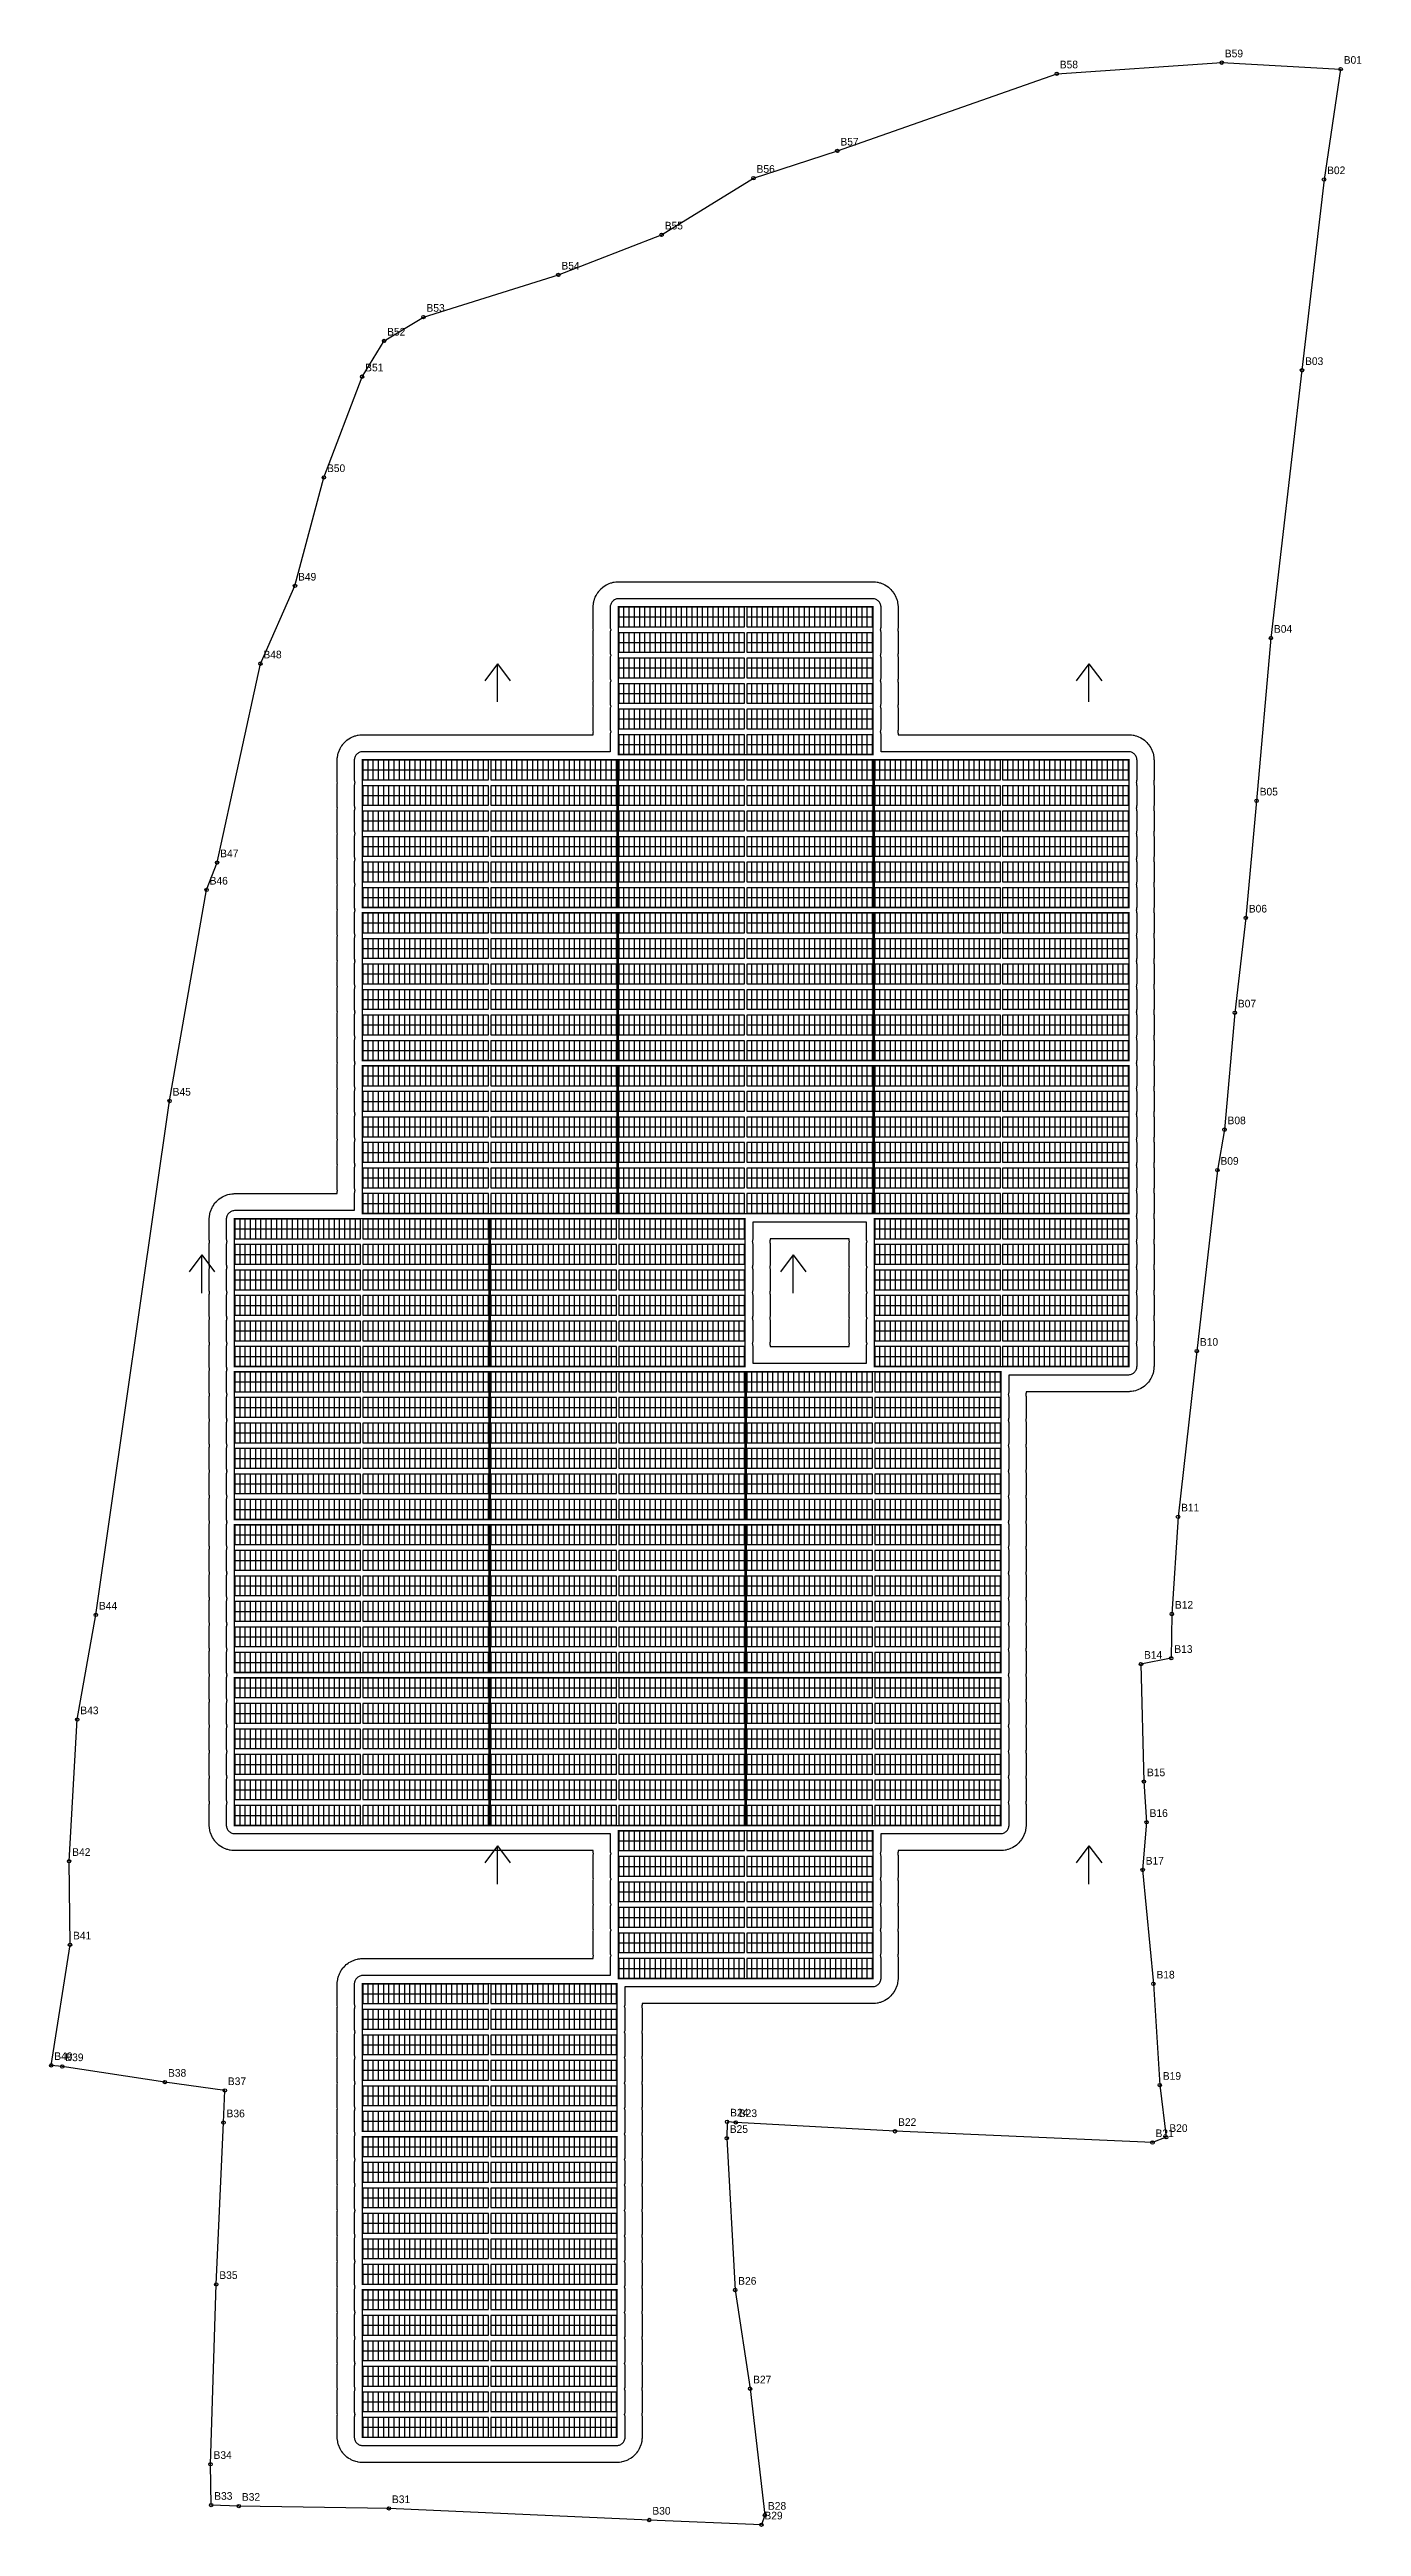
# Model space of a CAD drawing. Header units: metres. Extents: x 434302 to 507065, y 1937737 to 2381091.
# Drawn here: x 434698 to 435006, y 2380279 to 2380862 of the extents above; entities that cross this region are included whole.
import ezdxf
from ezdxf.enums import TextEntityAlignment as Align

# ---------------------------------------------------------------- set-up
doc = ezdxf.new("R2010")
doc.units = ezdxf.units.M
for name, color, linetype in [('BOUNDARY', 7, 'Continuous'), ('BOUNDARY_POINTS', 7, 'Continuous'), ('GROUP_BOUNDARY', 1, 'Continuous'), ('LIGHTNING_ARRESTER', 3, 'Continuous'), ('MODULES', 5, 'Continuous'), ('PV_TABLES', 3, 'Continuous'), ('SERVICE_ROAD', 1, 'Continuous')]:
    doc.layers.add(name, color=color, linetype=linetype)

msp = doc.modelspace()

# ---------------------------------------------------------------- texts
at = {"layer": 'BOUNDARY_POINTS'}
for s, p in [('B59', (434973.99, 2380859.75)), ('B58', (434935.17, 2380857.15)), ('B01', (435001.95, 2380858.23)), ('B57', (434883.58, 2380838.99)), ('B56', (434863.86, 2380832.57)), ('B02', (434998.04, 2380832.25)), ('B55', (434842.26, 2380819.24)), ('B54', (434817.96, 2380809.81)), ('B53', (434786.23, 2380799.87)), ('B52', (434776.97, 2380794.27)), ('B51', (434771.81, 2380785.85)), ('B03', (434992.86, 2380787.35)), ('B50', (434762.83, 2380762.15)), ('B49', (434756.02, 2380736.61)), ('B04', (434985.54, 2380724.34)), ('B48', (434747.88, 2380718.31)), ('B05', (434982.19, 2380686.04)), ('B47', (434737.71, 2380671.5)), ('B46', (434735.23, 2380665.08)), ('B06', (434979.63, 2380658.5)), ('B07', (434977.06, 2380636.17)), ('B45', (434726.53, 2380615.41)), ('B08', (434974.63, 2380608.67)), ('B09', (434972.96, 2380599.14)), ('B10', (434968.13, 2380556.55)), ('B11', (434963.7, 2380517.56)), ('B44', (434709.19, 2380494.46)), ('B12', (434962.25, 2380494.68)), ('B14', (434954.98, 2380482.9)), ('B13', (434962.11, 2380484.28)), ('B43', (434704.81, 2380469.84)), ('B15', (434955.68, 2380455.25)), ('B16', (434956.3, 2380445.67)), ('B42', (434702.9, 2380436.5)), ('B17', (434955.38, 2380434.46)), ('B41', (434703.1, 2380416.85)), ('B18', (434957.91, 2380407.65)), ('B40', (434698.7, 2380388.47)), ('B39', (434701.28, 2380388.2)), ('B38', (434725.44, 2380384.53)), ('B37', (434739.52, 2380382.57)), ('B19', (434959.41, 2380383.82)), ('B24', (434857.64, 2380375.18)), ('B36', (434739.21, 2380374.99)), ('B25', (434857.56, 2380371.32)), ('B23', (434859.69, 2380375.04)), ('B22', (434897.14, 2380372.96)), ('B21', (434957.7, 2380370.32)), ('B20', (434960.94, 2380371.54)), ('B35', (434737.51, 2380336.94)), ('B26', (434859.54, 2380335.6)), ('B27', (434863.05, 2380312.38)), ('B34', (434736.15, 2380294.6)), ('B33', (434736.31, 2380284.98)), ('B32', (434742.82, 2380284.75)), ('B31', (434778.11, 2380284.2)), ('B28', (434866.54, 2380282.64)), ('B30', (434839.35, 2380281.48)), ('B29', (434865.71, 2380280.36))]:
    msp.add_text(s, height=1.8, dxfattribs=at).set_placement(p, align=Align.BOTTOM_LEFT)

# ---------------------------------------------------------------- blocks, each defined once
blk = doc.blocks.new('PV_TABLE_2P28')
at = {"layer": 'MODULES'}
for p, q in [((0, 2.3), (29.59992, 2.3)), ((1.23333, 0), (1.23333, 4.6)), ((2.46666, 0), (2.46666, 4.6)), ((3.69999, 0), (3.69999, 4.6)), ((4.93332, 0), (4.93332, 4.6)), ((6.16665, 0), (6.16665, 4.6)), ((7.39998, 0), (7.39998, 4.6)), ((8.63331, 0), (8.63331, 4.6)), ((9.86664, 0), (9.86664, 4.6)), ((11.09997, 0), (11.09997, 4.6)), ((12.3333, 0), (12.3333, 4.6)), ((13.56663, 0), (13.56663, 4.6)), ((14.79996, 0), (14.79996, 4.6)), ((16.03329, 0), (16.03329, 4.6)), ((17.26662, 0), (17.26662, 4.6)), ((18.49995, 0), (18.49995, 4.6)), ((19.73328, 0), (19.73328, 4.6)), ((20.96661, 0), (20.96661, 4.6)), ((22.19994, 0), (22.19994, 4.6)), ((23.43327, 0), (23.43327, 4.6)), ((24.6666, 0), (24.6666, 4.6)), ((25.89993, 0), (25.89993, 4.6)), ((27.13326, 0), (27.13326, 4.6)), ((28.36659, 0), (28.36659, 4.6))]:
    blk.add_line(p, q, dxfattribs=at)
blk.add_lwpolyline([(0, 0), (29.59992, 0), (29.59992, 4.6), (0, 4.6)], close=True, dxfattribs=at)

# ---------------------------------------------------------------- linework, layer by layer
at = {"layer": 'BOUNDARY'}
msp.add_lwpolyline([(434997.32, 2380831.53), (434992.14, 2380786.63), (434984.82, 2380723.62), (434981.47, 2380685.32), (434978.91, 2380657.77), (434976.34, 2380635.44), (434973.91, 2380607.94), (434972.24, 2380598.42), (434967.41, 2380555.83), (434962.98, 2380516.83), (434961.53, 2380493.96), (434961.39, 2380483.56), (434954.27, 2380482.18), (434954.96, 2380454.53), (434955.58, 2380444.95), (434954.66, 2380433.74), (434957.19, 2380406.93), (434958.69, 2380383.1), (434960.22, 2380370.82), (434956.98, 2380369.6), (434896.42, 2380372.23), (434858.97, 2380374.31), (434856.92, 2380374.46), (434856.84, 2380370.6), (434858.82, 2380334.88), (434862.34, 2380311.66), (434865.82, 2380281.92), (434864.99, 2380279.64), (434838.63, 2380280.76), (434777.4, 2380283.48), (434742.1, 2380284.03), (434735.59, 2380284.26), (434735.43, 2380293.88), (434736.79, 2380336.21), (434738.49, 2380374.27), (434738.8, 2380381.85), (434724.72, 2380383.81), (434700.56, 2380387.48), (434697.98, 2380387.75), (434702.39, 2380416.13), (434702.18, 2380435.78), (434704.09, 2380469.12), (434708.47, 2380493.74), (434725.81, 2380614.69), (434734.51, 2380664.36), (434736.99, 2380670.78), (434747.16, 2380717.59), (434755.3, 2380735.89), (434762.11, 2380761.43), (434771.09, 2380785.13), (434776.25, 2380793.55), (434785.51, 2380799.15), (434817.24, 2380809.09), (434841.54, 2380818.52), (434863.14, 2380831.85), (434882.86, 2380838.27), (434934.45, 2380856.43), (434973.27, 2380859.03), (435001.23, 2380857.51), (434997.32, 2380831.53)], close=True, dxfattribs=at)
at = {"layer": 'BOUNDARY_POINTS'}
for centre in [(434934.45, 2380856.43), (434973.27, 2380859.03), (435001.23, 2380857.51), (434882.86, 2380838.27), (434863.14, 2380831.85), (434997.32, 2380831.53), (434841.54, 2380818.52), (434817.24, 2380809.09), (434785.51, 2380799.15), (434776.25, 2380793.55), (434771.09, 2380785.13), (434992.14, 2380786.63), (434762.11, 2380761.43), (434755.3, 2380735.89), (434984.82, 2380723.62), (434747.16, 2380717.59), (434981.47, 2380685.32), (434736.99, 2380670.78), (434734.51, 2380664.36), (434978.91, 2380657.77), (434976.34, 2380635.44), (434725.81, 2380614.69), (434973.91, 2380607.94), (434972.24, 2380598.42), (434967.41, 2380555.83), (434962.98, 2380516.83), (434708.47, 2380493.74), (434961.53, 2380493.96), (434954.27, 2380482.18), (434961.39, 2380483.56), (434704.09, 2380469.12), (434954.96, 2380454.53), (434955.58, 2380444.95), (434702.18, 2380435.78), (434954.66, 2380433.74), (434702.39, 2380416.13), (434957.19, 2380406.93), (434697.98, 2380387.75), (434700.56, 2380387.48), (434724.72, 2380383.81), (434958.69, 2380383.1), (434738.8, 2380381.85), (434738.49, 2380374.27), (434856.92, 2380374.46), (434858.97, 2380374.31), (434896.42, 2380372.23), (434856.84, 2380370.6), (434956.98, 2380369.6), (434960.22, 2380370.82), (434736.79, 2380336.21), (434858.82, 2380334.88), (434862.34, 2380311.66), (434735.43, 2380293.88), (434735.59, 2380284.26), (434742.1, 2380284.03), (434777.4, 2380283.48), (434838.63, 2380280.76), (434864.99, 2380279.64), (434865.82, 2380281.92)]:
    msp.add_circle(centre, 0.4, dxfattribs=at)
at = {"layer": 'GROUP_BOUNDARY', "color": 1, "lineweight": 211, "true_color": 0xdc143c, "const_width": 0.3}
for points in [[(434891.24, 2380696.18), (434831.34, 2380696.18), (434831.34, 2380730.98), (434891.24, 2380730.98), (434891.24, 2380696.18)], [(434831.04, 2380660.18), (434771.14, 2380660.18), (434771.14, 2380694.98), (434831.04, 2380694.98), (434831.04, 2380660.18)], [(434951.44, 2380660.18), (434891.54, 2380660.18), (434891.54, 2380694.98), (434951.44, 2380694.98), (434951.44, 2380660.18)], [(434891.24, 2380624.18), (434831.34, 2380624.18), (434831.34, 2380658.98), (434891.24, 2380658.98), (434891.24, 2380624.18)], [(434831.04, 2380588.18), (434771.14, 2380588.18), (434771.14, 2380622.98), (434831.04, 2380622.98), (434831.04, 2380588.18)], [(434951.44, 2380588.18), (434891.54, 2380588.18), (434891.54, 2380622.98), (434951.44, 2380622.98), (434951.44, 2380588.18)], [(434861.14, 2380552.18), (434801.24, 2380552.18), (434801.24, 2380586.98), (434861.14, 2380586.98), (434861.14, 2380552.18)], [(434800.94, 2380516.18), (434741.04, 2380516.18), (434741.04, 2380550.98), (434800.94, 2380550.98), (434800.94, 2380516.18)], [(434921.34, 2380516.18), (434861.44, 2380516.18), (434861.44, 2380550.98), (434921.34, 2380550.98), (434921.34, 2380516.18)], [(434861.14, 2380480.18), (434801.24, 2380480.18), (434801.24, 2380514.98), (434861.14, 2380514.98), (434861.14, 2380480.18)], [(434800.94, 2380444.18), (434741.04, 2380444.18), (434741.04, 2380478.98), (434800.94, 2380478.98), (434800.94, 2380444.18)], [(434921.34, 2380444.18), (434861.44, 2380444.18), (434861.44, 2380478.98), (434921.34, 2380478.98), (434921.34, 2380444.18)], [(434831.04, 2380372.18), (434771.14, 2380372.18), (434771.14, 2380406.98), (434831.04, 2380406.98), (434831.04, 2380372.18)], [(434831.04, 2380300.18), (434771.14, 2380300.18), (434771.14, 2380334.98), (434831.04, 2380334.98), (434831.04, 2380300.18)]]:
    msp.add_lwpolyline(points, close=True, dxfattribs=at)
at = {"layer": 'GROUP_BOUNDARY', "color": 5, "lineweight": 211, "true_color": 0x006ef0, "const_width": 0.3}
for points in [[(434891.24, 2380660.18), (434831.34, 2380660.18), (434831.34, 2380694.98), (434891.24, 2380694.98), (434891.24, 2380660.18)], [(434831.04, 2380624.18), (434771.14, 2380624.18), (434771.14, 2380658.98), (434831.04, 2380658.98), (434831.04, 2380624.18)], [(434951.44, 2380624.18), (434891.54, 2380624.18), (434891.54, 2380658.98), (434951.44, 2380658.98), (434951.44, 2380624.18)], [(434891.24, 2380588.18), (434831.34, 2380588.18), (434831.34, 2380622.98), (434891.24, 2380622.98), (434891.24, 2380588.18)], [(434800.94, 2380552.18), (434741.04, 2380552.18), (434741.04, 2380586.98), (434800.94, 2380586.98), (434800.94, 2380552.18)], [(434951.44, 2380552.18), (434891.54, 2380552.18), (434891.54, 2380586.98), (434951.44, 2380586.98), (434951.44, 2380552.18)], [(434861.14, 2380516.18), (434801.24, 2380516.18), (434801.24, 2380550.98), (434861.14, 2380550.98), (434861.14, 2380516.18)], [(434800.94, 2380480.18), (434741.04, 2380480.18), (434741.04, 2380514.98), (434800.94, 2380514.98), (434800.94, 2380480.18)], [(434921.34, 2380480.18), (434861.44, 2380480.18), (434861.44, 2380514.98), (434921.34, 2380514.98), (434921.34, 2380480.18)], [(434861.14, 2380444.18), (434801.24, 2380444.18), (434801.24, 2380478.98), (434861.14, 2380478.98), (434861.14, 2380444.18)], [(434891.24, 2380408.18), (434831.34, 2380408.18), (434831.34, 2380442.98), (434891.24, 2380442.98), (434891.24, 2380408.18)], [(434831.04, 2380336.18), (434771.14, 2380336.18), (434771.14, 2380370.98), (434831.04, 2380370.98), (434831.04, 2380336.18)]]:
    msp.add_lwpolyline(points, close=True, dxfattribs=at)
at = {"layer": 'LIGHTNING_ARRESTER', "lineweight": 30}
for p, q in [((434802.93, 2380717.58), (434799.93, 2380713.58)), ((434802.93, 2380708.58), (434802.93, 2380717.58)), ((434802.93, 2380717.58), (434805.93, 2380713.58)), ((434942.03, 2380717.58), (434939.03, 2380713.58)), ((434942.03, 2380708.58), (434942.03, 2380717.58)), ((434942.03, 2380717.58), (434945.03, 2380713.58)), ((434733.38, 2380578.48), (434730.38, 2380574.48)), ((434733.38, 2380569.48), (434733.38, 2380578.48)), ((434733.38, 2380578.48), (434736.38, 2380574.48)), ((434872.48, 2380578.48), (434869.48, 2380574.48)), ((434872.48, 2380569.48), (434872.48, 2380578.48)), ((434872.48, 2380578.48), (434875.48, 2380574.48)), ((434802.93, 2380439.38), (434799.93, 2380435.38)), ((434802.93, 2380430.38), (434802.93, 2380439.38)), ((434802.93, 2380439.38), (434805.93, 2380435.38)), ((434942.03, 2380439.38), (434939.03, 2380435.38)), ((434942.03, 2380430.38), (434942.03, 2380439.38)), ((434942.03, 2380439.38), (434945.03, 2380435.38))]:
    msp.add_line(p, q, dxfattribs=at)
at = {"layer": 'SERVICE_ROAD'}
for points in [[(434735.16, 2380449.79), (434735.15, 2380449.99), (434735.15, 2380450), (434735.14, 2380450.1), (434735.14, 2380450.2), (434735.14, 2380450.3), (434735.14, 2380454.86), (434735.14, 2380454.96), (434735.14, 2380455.06), (434735.15, 2380455.15), (434735.15, 2380455.17), (434735.16, 2380455.37), (434735.18, 2380455.56), (434735.18, 2380455.58), (434735.18, 2380455.59), (434735.16, 2380455.79), (434735.15, 2380455.99), (434735.15, 2380456), (434735.14, 2380456.1), (434735.14, 2380456.2), (434735.14, 2380456.3), (434735.14, 2380460.86), (434735.14, 2380460.96), (434735.14, 2380461.06), (434735.15, 2380461.15), (434735.15, 2380461.17), (434735.16, 2380461.37), (434735.18, 2380461.56), (434735.18, 2380461.58), (434735.18, 2380461.59), (434735.16, 2380461.79), (434735.15, 2380461.99), (434735.15, 2380462), (434735.14, 2380462.1), (434735.14, 2380462.2), (434735.14, 2380462.3), (434735.14, 2380466.86), (434735.14, 2380466.96), (434735.14, 2380467.06), (434735.15, 2380467.15), (434735.15, 2380467.17), (434735.16, 2380467.37), (434735.18, 2380467.56), (434735.18, 2380467.58), (434735.18, 2380467.59), (434735.16, 2380467.79), (434735.15, 2380467.99), (434735.15, 2380468), (434735.14, 2380468.1), (434735.14, 2380468.2), (434735.14, 2380468.3), (434735.14, 2380472.86), (434735.14, 2380472.96), (434735.14, 2380473.06), (434735.15, 2380473.15), (434735.15, 2380473.17), (434735.16, 2380473.37), (434735.18, 2380473.56), (434735.18, 2380473.58), (434735.18, 2380473.59), (434735.16, 2380473.79), (434735.15, 2380473.99), (434735.15, 2380474), (434735.14, 2380474.1), (434735.14, 2380474.2), (434735.14, 2380474.3), (434735.14, 2380478.86), (434735.14, 2380478.96), (434735.14, 2380479.06), (434735.15, 2380479.15), (434735.15, 2380479.17), (434735.16, 2380479.37), (434735.18, 2380479.56), (434735.18, 2380479.58), (434735.18, 2380479.59), (434735.16, 2380479.79), (434735.15, 2380479.99), (434735.15, 2380480), (434735.14, 2380480.1), (434735.14, 2380480.2), (434735.14, 2380480.3), (434735.14, 2380484.86), (434735.14, 2380484.96), (434735.14, 2380485.06), (434735.15, 2380485.15), (434735.15, 2380485.17), (434735.16, 2380485.37), (434735.18, 2380485.56), (434735.18, 2380485.58), (434735.18, 2380485.59), (434735.16, 2380485.79), (434735.15, 2380485.99), (434735.15, 2380486), (434735.14, 2380486.1), (434735.14, 2380486.2), (434735.14, 2380486.3), (434735.14, 2380490.86), (434735.14, 2380490.96), (434735.14, 2380491.06), (434735.15, 2380491.15), (434735.15, 2380491.17), (434735.16, 2380491.37), (434735.18, 2380491.56), (434735.18, 2380491.58), (434735.18, 2380491.59), (434735.16, 2380491.79), (434735.15, 2380491.99), (434735.15, 2380492), (434735.14, 2380492.1), (434735.14, 2380492.2), (434735.14, 2380492.3), (434735.14, 2380496.86), (434735.14, 2380496.96), (434735.14, 2380497.06), (434735.15, 2380497.15), (434735.15, 2380497.17), (434735.16, 2380497.37), (434735.18, 2380497.56), (434735.18, 2380497.58), (434735.18, 2380497.59), (434735.16, 2380497.79), (434735.15, 2380497.99), (434735.15, 2380498), (434735.14, 2380498.1), (434735.14, 2380498.2), (434735.14, 2380498.3), (434735.14, 2380502.86), (434735.14, 2380502.96), (434735.14, 2380503.06), (434735.15, 2380503.15), (434735.15, 2380503.17), (434735.16, 2380503.37), (434735.18, 2380503.56), (434735.18, 2380503.58), (434735.18, 2380503.59), (434735.16, 2380503.79), (434735.15, 2380503.99), (434735.15, 2380504), (434735.14, 2380504.1), (434735.14, 2380504.2), (434735.14, 2380504.3), (434735.14, 2380508.86), (434735.14, 2380508.96), (434735.14, 2380509.06), (434735.15, 2380509.15), (434735.15, 2380509.17), (434735.16, 2380509.37), (434735.18, 2380509.56), (434735.18, 2380509.58), (434735.18, 2380509.59), (434735.16, 2380509.79), (434735.15, 2380509.99), (434735.15, 2380510), (434735.14, 2380510.1), (434735.14, 2380510.2), (434735.14, 2380510.3), (434735.14, 2380514.86), (434735.14, 2380514.96), (434735.14, 2380515.06), (434735.15, 2380515.15), (434735.15, 2380515.17), (434735.16, 2380515.37), (434735.18, 2380515.56), (434735.18, 2380515.58), (434735.18, 2380515.59), (434735.16, 2380515.79), (434735.15, 2380515.99), (434735.15, 2380516), (434735.14, 2380516.1), (434735.14, 2380516.2), (434735.14, 2380516.3), (434735.14, 2380520.86), (434735.14, 2380520.96), (434735.14, 2380521.06), (434735.15, 2380521.15), (434735.15, 2380521.17), (434735.16, 2380521.37), (434735.18, 2380521.56), (434735.18, 2380521.58), (434735.18, 2380521.59), (434735.16, 2380521.79), (434735.15, 2380521.99), (434735.15, 2380522), (434735.14, 2380522.1), (434735.14, 2380522.2), (434735.14, 2380522.3), (434735.14, 2380526.86), (434735.14, 2380526.96), (434735.14, 2380527.06), (434735.15, 2380527.15), (434735.15, 2380527.17), (434735.16, 2380527.37), (434735.18, 2380527.56), (434735.18, 2380527.58), (434735.18, 2380527.59), (434735.16, 2380527.79), (434735.15, 2380527.99), (434735.15, 2380528), (434735.14, 2380528.1), (434735.14, 2380528.2), (434735.14, 2380528.3), (434735.14, 2380532.86), (434735.14, 2380532.96), (434735.14, 2380533.06), (434735.15, 2380533.15), (434735.15, 2380533.17), (434735.16, 2380533.37), (434735.18, 2380533.56), (434735.18, 2380533.58), (434735.18, 2380533.59), (434735.16, 2380533.79), (434735.15, 2380533.99), (434735.15, 2380534), (434735.14, 2380534.1), (434735.14, 2380534.2), (434735.14, 2380534.3), (434735.14, 2380538.86), (434735.14, 2380538.96), (434735.14, 2380539.06), (434735.15, 2380539.15), (434735.15, 2380539.17), (434735.16, 2380539.37), (434735.18, 2380539.56), (434735.18, 2380539.58), (434735.18, 2380539.59), (434735.16, 2380539.79), (434735.15, 2380539.99), (434735.15, 2380540), (434735.14, 2380540.1), (434735.14, 2380540.2), (434735.14, 2380540.3), (434735.14, 2380544.86), (434735.14, 2380544.96), (434735.14, 2380545.06), (434735.15, 2380545.15), (434735.15, 2380545.17), (434735.16, 2380545.37), (434735.18, 2380545.56), (434735.18, 2380545.58), (434735.18, 2380545.59), (434735.16, 2380545.79), (434735.15, 2380545.99), (434735.15, 2380546), (434735.14, 2380546.1), (434735.14, 2380546.2), (434735.14, 2380546.3), (434735.14, 2380550.86), (434735.14, 2380550.96), (434735.14, 2380551.06), (434735.15, 2380551.15), (434735.15, 2380551.17), (434735.16, 2380551.37), (434735.18, 2380551.56), (434735.18, 2380551.58), (434735.18, 2380551.59), (434735.16, 2380551.79), (434735.15, 2380551.99), (434735.15, 2380552), (434735.14, 2380552.1), (434735.14, 2380552.2), (434735.14, 2380552.3), (434735.14, 2380556.86), (434735.14, 2380556.96), (434735.14, 2380557.06), (434735.15, 2380557.15), (434735.15, 2380557.17), (434735.16, 2380557.37), (434735.18, 2380557.56), (434735.18, 2380557.58), (434735.18, 2380557.59), (434735.16, 2380557.79), (434735.15, 2380557.99), (434735.15, 2380558), (434735.14, 2380558.1), (434735.14, 2380558.2), (434735.14, 2380558.3), (434735.14, 2380562.86), (434735.14, 2380562.96), (434735.14, 2380563.06), (434735.15, 2380563.15), (434735.15, 2380563.17), (434735.16, 2380563.37), (434735.18, 2380563.56), (434735.18, 2380563.58), (434735.18, 2380563.59), (434735.16, 2380563.79), (434735.15, 2380563.99), (434735.15, 2380564), (434735.14, 2380564.1), (434735.14, 2380564.2), (434735.14, 2380564.3), (434735.14, 2380568.86), (434735.14, 2380568.96), (434735.14, 2380569.06), (434735.15, 2380569.15), (434735.15, 2380569.17), (434735.16, 2380569.37), (434735.18, 2380569.56), (434735.18, 2380569.58), (434735.18, 2380569.59), (434735.16, 2380569.79), (434735.15, 2380569.99), (434735.15, 2380570), (434735.14, 2380570.1), (434735.14, 2380570.2), (434735.14, 2380570.3), (434735.14, 2380574.86), (434735.14, 2380574.96), (434735.14, 2380575.06), (434735.15, 2380575.15), (434735.15, 2380575.17), (434735.16, 2380575.37), (434735.18, 2380575.56), (434735.18, 2380575.58), (434735.18, 2380575.59), (434735.16, 2380575.79), (434735.15, 2380575.99), (434735.15, 2380576), (434735.14, 2380576.1), (434735.14, 2380576.2), (434735.14, 2380576.3), (434735.14, 2380580.86), (434735.14, 2380580.96), (434735.14, 2380581.06), (434735.15, 2380581.15), (434735.15, 2380581.17), (434735.16, 2380581.37), (434735.18, 2380581.56), (434735.18, 2380581.58), (434735.18, 2380581.59), (434735.16, 2380581.79), (434735.15, 2380581.99), (434735.15, 2380582), (434735.14, 2380582.1), (434735.14, 2380582.2), (434735.14, 2380582.3), (434735.14, 2380586.86), (434735.14, 2380586.96), (434735.14, 2380587.06), (434735.15, 2380587.15), (434735.15, 2380587.17), (434735.16, 2380587.37), (434735.18, 2380587.56), (434735.24, 2380587.95), (434735.28, 2380588.14), (434735.37, 2380588.53), (434735.43, 2380588.71), (434735.56, 2380589.08), (434735.64, 2380589.26), (434735.8, 2380589.62), (434735.9, 2380589.79), (434736.1, 2380590.13), (434736.21, 2380590.29), (434736.44, 2380590.61), (434736.56, 2380590.76), (434736.83, 2380591.05), (434736.97, 2380591.19), (434737.26, 2380591.45), (434737.41, 2380591.58), (434737.72, 2380591.81), (434737.89, 2380591.92), (434738.22, 2380592.12), (434738.4, 2380592.21), (434738.75, 2380592.38), (434738.93, 2380592.46), (434739.3, 2380592.59), (434739.49, 2380592.65), (434739.87, 2380592.74), (434740.06, 2380592.78), (434740.45, 2380592.84), (434740.65, 2380592.86), (434740.84, 2380592.87), (434740.86, 2380592.87), (434740.96, 2380592.88), (434741.06, 2380592.88), (434741.16, 2380592.88), (434765.24, 2380592.88), (434765.24, 2380592.96), (434765.24, 2380593.06), (434765.24, 2380593.15), (434765.25, 2380593.17), (434765.26, 2380593.37), (434765.28, 2380593.56), (434765.28, 2380593.58), (434765.28, 2380593.59), (434765.26, 2380593.79), (434765.25, 2380593.99), (434765.24, 2380594), (434765.24, 2380594.1), (434765.24, 2380594.2), (434765.24, 2380594.3), (434765.24, 2380598.86), (434765.24, 2380598.96), (434765.24, 2380599.06), (434765.24, 2380599.15), (434765.25, 2380599.17), (434765.26, 2380599.37), (434765.28, 2380599.56), (434765.28, 2380599.58), (434765.28, 2380599.59), (434765.26, 2380599.79), (434765.25, 2380599.99), (434765.24, 2380600), (434765.24, 2380600.1), (434765.24, 2380600.2), (434765.24, 2380600.3), (434765.24, 2380604.86), (434765.24, 2380604.96), (434765.24, 2380605.06), (434765.24, 2380605.15), (434765.25, 2380605.17), (434765.26, 2380605.37), (434765.28, 2380605.56), (434765.28, 2380605.58), (434765.28, 2380605.59), (434765.26, 2380605.79), (434765.25, 2380605.99), (434765.24, 2380606), (434765.24, 2380606.1), (434765.24, 2380606.2), (434765.24, 2380606.3), (434765.24, 2380610.86), (434765.24, 2380610.96), (434765.24, 2380611.06), (434765.24, 2380611.15), (434765.25, 2380611.17), (434765.26, 2380611.37), (434765.28, 2380611.56), (434765.28, 2380611.58), (434765.28, 2380611.59), (434765.26, 2380611.79), (434765.25, 2380611.99), (434765.24, 2380612), (434765.24, 2380612.1), (434765.24, 2380612.2), (434765.24, 2380612.3), (434765.24, 2380616.86), (434765.24, 2380616.96), (434765.24, 2380617.06), (434765.24, 2380617.15), (434765.25, 2380617.17), (434765.26, 2380617.37), (434765.28, 2380617.56), (434765.28, 2380617.58), (434765.28, 2380617.59), (434765.26, 2380617.79), (434765.25, 2380617.99), (434765.24, 2380618), (434765.24, 2380618.1), (434765.24, 2380618.2), (434765.24, 2380618.3), (434765.24, 2380622.86), (434765.24, 2380622.96), (434765.24, 2380623.06), (434765.24, 2380623.15), (434765.25, 2380623.17), (434765.26, 2380623.37), (434765.28, 2380623.56), (434765.28, 2380623.58), (434765.28, 2380623.59), (434765.26, 2380623.79), (434765.25, 2380623.99), (434765.24, 2380624), (434765.24, 2380624.1), (434765.24, 2380624.2), (434765.24, 2380624.3), (434765.24, 2380628.86), (434765.24, 2380628.96), (434765.24, 2380629.06), (434765.24, 2380629.15), (434765.25, 2380629.17), (434765.26, 2380629.37), (434765.28, 2380629.56), (434765.28, 2380629.58), (434765.28, 2380629.59), (434765.26, 2380629.79), (434765.25, 2380629.99), (434765.24, 2380630), (434765.24, 2380630.1), (434765.24, 2380630.2), (434765.24, 2380630.3), (434765.24, 2380634.86), (434765.24, 2380634.96), (434765.24, 2380635.06), (434765.24, 2380635.15), (434765.25, 2380635.17), (434765.26, 2380635.37), (434765.28, 2380635.56), (434765.28, 2380635.58), (434765.28, 2380635.59), (434765.26, 2380635.79), (434765.25, 2380635.99), (434765.24, 2380636), (434765.24, 2380636.1), (434765.24, 2380636.2), (434765.24, 2380636.3), (434765.24, 2380640.86), (434765.24, 2380640.96), (434765.24, 2380641.06), (434765.24, 2380641.15), (434765.25, 2380641.17), (434765.26, 2380641.37), (434765.28, 2380641.56), (434765.28, 2380641.58), (434765.28, 2380641.59), (434765.26, 2380641.79), (434765.25, 2380641.99), (434765.24, 2380642), (434765.24, 2380642.1), (434765.24, 2380642.2), (434765.24, 2380642.3), (434765.24, 2380646.86), (434765.24, 2380646.96), (434765.24, 2380647.06), (434765.24, 2380647.15), (434765.25, 2380647.17), (434765.26, 2380647.37), (434765.28, 2380647.56), (434765.28, 2380647.58), (434765.28, 2380647.59), (434765.26, 2380647.79), (434765.25, 2380647.99), (434765.24, 2380648), (434765.24, 2380648.1), (434765.24, 2380648.2), (434765.24, 2380648.3), (434765.24, 2380652.86), (434765.24, 2380652.96), (434765.24, 2380653.06), (434765.24, 2380653.15), (434765.25, 2380653.17), (434765.26, 2380653.37), (434765.28, 2380653.56), (434765.28, 2380653.58), (434765.28, 2380653.59), (434765.26, 2380653.79), (434765.25, 2380653.99), (434765.24, 2380654), (434765.24, 2380654.1), (434765.24, 2380654.2), (434765.24, 2380654.3), (434765.24, 2380658.86), (434765.24, 2380658.96), (434765.24, 2380659.06), (434765.24, 2380659.15), (434765.25, 2380659.17), (434765.26, 2380659.37), (434765.28, 2380659.56), (434765.28, 2380659.58), (434765.28, 2380659.59), (434765.26, 2380659.79), (434765.25, 2380659.99), (434765.24, 2380660), (434765.24, 2380660.1), (434765.24, 2380660.2), (434765.24, 2380660.3), (434765.24, 2380664.86), (434765.24, 2380664.96), (434765.24, 2380665.06), (434765.24, 2380665.15), (434765.25, 2380665.17), (434765.26, 2380665.37), (434765.28, 2380665.56), (434765.28, 2380665.58), (434765.28, 2380665.59), (434765.26, 2380665.79), (434765.25, 2380665.99), (434765.24, 2380666), (434765.24, 2380666.1), (434765.24, 2380666.2), (434765.24, 2380666.3), (434765.24, 2380670.86), (434765.24, 2380670.96), (434765.24, 2380671.06), (434765.24, 2380671.15), (434765.25, 2380671.17), (434765.26, 2380671.37), (434765.28, 2380671.56), (434765.28, 2380671.58), (434765.28, 2380671.59), (434765.26, 2380671.79), (434765.25, 2380671.99), (434765.24, 2380672), (434765.24, 2380672.1), (434765.24, 2380672.2), (434765.24, 2380672.3), (434765.24, 2380676.86), (434765.24, 2380676.96), (434765.24, 2380677.06), (434765.24, 2380677.15), (434765.25, 2380677.17), (434765.26, 2380677.37), (434765.28, 2380677.56), (434765.28, 2380677.58), (434765.28, 2380677.59), (434765.26, 2380677.79), (434765.25, 2380677.99), (434765.24, 2380678), (434765.24, 2380678.1), (434765.24, 2380678.2), (434765.24, 2380678.3), (434765.24, 2380682.86), (434765.24, 2380682.96), (434765.24, 2380683.06), (434765.24, 2380683.15), (434765.25, 2380683.17), (434765.26, 2380683.37), (434765.28, 2380683.56), (434765.28, 2380683.58), (434765.28, 2380683.59), (434765.26, 2380683.79), (434765.25, 2380683.99), (434765.24, 2380684), (434765.24, 2380684.1), (434765.24, 2380684.2), (434765.24, 2380684.3), (434765.24, 2380688.86), (434765.24, 2380688.96), (434765.24, 2380689.06), (434765.24, 2380689.15), (434765.25, 2380689.17), (434765.26, 2380689.37), (434765.28, 2380689.56), (434765.28, 2380689.58), (434765.28, 2380689.59), (434765.26, 2380689.79), (434765.25, 2380689.99), (434765.24, 2380690), (434765.24, 2380690.1), (434765.24, 2380690.2), (434765.24, 2380690.3), (434765.24, 2380694.86), (434765.24, 2380694.96), (434765.24, 2380695.06), (434765.24, 2380695.15), (434765.25, 2380695.17), (434765.26, 2380695.37), (434765.28, 2380695.56), (434765.34, 2380695.95), (434765.38, 2380696.14), (434765.47, 2380696.53), (434765.53, 2380696.71), (434765.66, 2380697.08), (434765.74, 2380697.26), (434765.9, 2380697.62), (434766, 2380697.79), (434766.2, 2380698.13), (434766.31, 2380698.29), (434766.54, 2380698.61), (434766.66, 2380698.76), (434766.93, 2380699.05), (434767.07, 2380699.19), (434767.36, 2380699.45), (434767.51, 2380699.58), (434767.82, 2380699.81), (434767.99, 2380699.92), (434768.32, 2380700.12), (434768.5, 2380700.21), (434768.85, 2380700.38), (434769.03, 2380700.46), (434769.4, 2380700.59), (434769.59, 2380700.65), (434769.97, 2380700.74), (434770.16, 2380700.78), (434770.55, 2380700.84), (434770.75, 2380700.86), (434770.94, 2380700.87), (434770.96, 2380700.87), (434771.06, 2380700.88), (434771.16, 2380700.88), (434771.26, 2380700.88), (434800.82, 2380700.88), (434800.92, 2380700.88), (434801.02, 2380700.88), (434801.09, 2380700.87), (434801.16, 2380700.88), (434801.26, 2380700.88), (434801.36, 2380700.88), (434825.44, 2380700.88), (434825.44, 2380700.96), (434825.44, 2380701.06), (434825.44, 2380701.15), (434825.45, 2380701.17), (434825.46, 2380701.37), (434825.48, 2380701.56), (434825.48, 2380701.58), (434825.48, 2380701.59), (434825.46, 2380701.79), (434825.45, 2380701.99), (434825.44, 2380702), (434825.44, 2380702.1), (434825.44, 2380702.2), (434825.44, 2380702.3), (434825.44, 2380706.86), (434825.44, 2380706.96), (434825.44, 2380707.06), (434825.44, 2380707.15), (434825.45, 2380707.17), (434825.46, 2380707.37), (434825.48, 2380707.56), (434825.48, 2380707.58), (434825.48, 2380707.59), (434825.46, 2380707.79), (434825.45, 2380707.99), (434825.44, 2380708), (434825.44, 2380708.1), (434825.44, 2380708.2), (434825.44, 2380708.3), (434825.44, 2380712.86), (434825.44, 2380712.96), (434825.44, 2380713.06), (434825.44, 2380713.15), (434825.45, 2380713.17), (434825.46, 2380713.37), (434825.48, 2380713.56), (434825.48, 2380713.58), (434825.48, 2380713.59), (434825.46, 2380713.79), (434825.45, 2380713.99), (434825.44, 2380714), (434825.44, 2380714.1), (434825.44, 2380714.2), (434825.44, 2380714.3), (434825.44, 2380718.86), (434825.44, 2380718.96), (434825.44, 2380719.06), (434825.44, 2380719.15), (434825.45, 2380719.17), (434825.46, 2380719.37), (434825.48, 2380719.56), (434825.48, 2380719.58), (434825.48, 2380719.59), (434825.46, 2380719.79), (434825.45, 2380719.99), (434825.44, 2380720), (434825.44, 2380720.1), (434825.44, 2380720.2), (434825.44, 2380720.3), (434825.44, 2380724.86), (434825.44, 2380724.96), (434825.44, 2380725.06), (434825.44, 2380725.15), (434825.45, 2380725.17), (434825.46, 2380725.37), (434825.48, 2380725.56), (434825.48, 2380725.58), (434825.48, 2380725.59), (434825.46, 2380725.79), (434825.45, 2380725.99), (434825.44, 2380726), (434825.44, 2380726.1), (434825.44, 2380726.2), (434825.44, 2380726.3), (434825.44, 2380730.86), (434825.44, 2380730.96), (434825.44, 2380731.06), (434825.44, 2380731.15), (434825.45, 2380731.17), (434825.46, 2380731.37), (434825.48, 2380731.56), (434825.54, 2380731.95), (434825.58, 2380732.14), (434825.67, 2380732.53), (434825.73, 2380732.71), (434825.86, 2380733.08), (434825.93, 2380733.26), (434826.1, 2380733.62), (434826.2, 2380733.79), (434826.4, 2380734.13), (434826.51, 2380734.29), (434826.74, 2380734.61), (434826.86, 2380734.76), (434827.13, 2380735.05), (434827.27, 2380735.19), (434827.56, 2380735.45), (434827.71, 2380735.58), (434828.02, 2380735.81), (434828.19, 2380735.92), (434828.52, 2380736.12), (434828.7, 2380736.21), (434829.05, 2380736.38), (434829.23, 2380736.46), (434829.6, 2380736.59), (434829.79, 2380736.65), (434830.17, 2380736.74), (434830.36, 2380736.78), (434830.75, 2380736.84), (434830.95, 2380736.86), (434831.14, 2380736.87), (434831.16, 2380736.87), (434831.26, 2380736.88), (434831.36, 2380736.88), (434831.46, 2380736.88), (434861.02, 2380736.88), (434861.12, 2380736.88), (434861.22, 2380736.88), (434861.29, 2380736.87), (434861.36, 2380736.88), (434861.46, 2380736.88), (434861.56, 2380736.88), (434891.12, 2380736.88), (434891.22, 2380736.88), (434891.32, 2380736.88), (434891.41, 2380736.87), (434891.43, 2380736.87), (434891.63, 2380736.86), (434891.82, 2380736.84), (434892.21, 2380736.78), (434892.4, 2380736.74), (434892.78, 2380736.65), (434892.97, 2380736.59), (434893.34, 2380736.46), (434893.52, 2380736.38), (434893.88, 2380736.21), (434894.05, 2380736.12), (434894.39, 2380735.92), (434894.55, 2380735.81), (434894.87, 2380735.58), (434895.02, 2380735.45), (434895.31, 2380735.19), (434895.45, 2380735.05), (434895.71, 2380734.76), (434895.83, 2380734.61), (434896.07, 2380734.29), (434896.18, 2380734.13), (434896.38, 2380733.79), (434896.47, 2380733.62), (434896.64, 2380733.26), (434896.72, 2380733.08), (434896.85, 2380732.71), (434896.9, 2380732.53), (434897, 2380732.14), (434897.04, 2380731.95), (434897.1, 2380731.56), (434897.11, 2380731.37), (434897.13, 2380731.17), (434897.13, 2380731.15), (434897.13, 2380731.06), (434897.14, 2380730.96), (434897.14, 2380730.86), (434897.14, 2380726.3), (434897.14, 2380726.2), (434897.13, 2380726.1), (434897.13, 2380726), (434897.13, 2380725.99), (434897.11, 2380725.79), (434897.1, 2380725.59), (434897.09, 2380725.58), (434897.1, 2380725.56), (434897.11, 2380725.37), (434897.13, 2380725.17), (434897.13, 2380725.15), (434897.13, 2380725.06), (434897.14, 2380724.96), (434897.14, 2380724.86), (434897.14, 2380720.3), (434897.14, 2380720.2), (434897.13, 2380720.1), (434897.13, 2380720), (434897.13, 2380719.99), (434897.11, 2380719.79), (434897.1, 2380719.59), (434897.09, 2380719.58), (434897.1, 2380719.56), (434897.11, 2380719.37), (434897.13, 2380719.17), (434897.13, 2380719.15), (434897.13, 2380719.06), (434897.14, 2380718.96), (434897.14, 2380718.86), (434897.14, 2380714.3), (434897.14, 2380714.2), (434897.13, 2380714.1), (434897.13, 2380714), (434897.13, 2380713.99), (434897.11, 2380713.79), (434897.1, 2380713.59), (434897.09, 2380713.58), (434897.1, 2380713.56), (434897.11, 2380713.37), (434897.13, 2380713.17), (434897.13, 2380713.15), (434897.13, 2380713.06), (434897.14, 2380712.96), (434897.14, 2380712.86), (434897.14, 2380708.3), (434897.14, 2380708.2), (434897.13, 2380708.1), (434897.13, 2380708), (434897.13, 2380707.99), (434897.11, 2380707.79), (434897.1, 2380707.59), (434897.09, 2380707.58), (434897.1, 2380707.56), (434897.11, 2380707.37), (434897.13, 2380707.17), (434897.13, 2380707.15), (434897.13, 2380707.06), (434897.14, 2380706.96), (434897.14, 2380706.86), (434897.14, 2380702.3), (434897.14, 2380702.2), (434897.13, 2380702.1), (434897.13, 2380702), (434897.13, 2380701.99), (434897.11, 2380701.79), (434897.1, 2380701.59), (434897.09, 2380701.58), (434897.1, 2380701.56), (434897.11, 2380701.37), (434897.13, 2380701.17), (434897.13, 2380701.15), (434897.13, 2380701.06), (434897.14, 2380700.96), (434897.14, 2380700.88), (434921.22, 2380700.88), (434921.32, 2380700.88), (434921.42, 2380700.88), (434921.49, 2380700.87), (434921.56, 2380700.88), (434921.66, 2380700.88), (434921.76, 2380700.88), (434951.32, 2380700.88), (434951.42, 2380700.88), (434951.52, 2380700.88), (434951.61, 2380700.87), (434951.63, 2380700.87), (434951.83, 2380700.86), (434952.02, 2380700.84), (434952.41, 2380700.78), (434952.6, 2380700.74), (434952.98, 2380700.65), (434953.17, 2380700.59), (434953.54, 2380700.46), (434953.72, 2380700.38), (434954.08, 2380700.21), (434954.25, 2380700.12), (434954.59, 2380699.92), (434954.75, 2380699.81), (434955.07, 2380699.58), (434955.22, 2380699.45), (434955.51, 2380699.19), (434955.65, 2380699.05), (434955.91, 2380698.76), (434956.03, 2380698.61), (434956.27, 2380698.29), (434956.38, 2380698.13), (434956.58, 2380697.79), (434956.67, 2380697.62), (434956.84, 2380697.26), (434956.91, 2380697.08), (434957.05, 2380696.71), (434957.1, 2380696.53), (434957.2, 2380696.14), (434957.24, 2380695.95), (434957.3, 2380695.56), (434957.31, 2380695.37), (434957.33, 2380695.17), (434957.33, 2380695.15), (434957.33, 2380695.06), (434957.34, 2380694.96), (434957.34, 2380694.86), (434957.34, 2380690.3), (434957.34, 2380690.2), (434957.33, 2380690.1), (434957.33, 2380690), (434957.33, 2380689.99), (434957.31, 2380689.79), (434957.3, 2380689.59), (434957.29, 2380689.58), (434957.3, 2380689.56), (434957.31, 2380689.37), (434957.33, 2380689.17), (434957.33, 2380689.15), (434957.33, 2380689.06), (434957.34, 2380688.96), (434957.34, 2380688.86), (434957.34, 2380684.3), (434957.34, 2380684.2), (434957.33, 2380684.1), (434957.33, 2380684), (434957.33, 2380683.99), (434957.31, 2380683.79), (434957.3, 2380683.59), (434957.29, 2380683.58), (434957.3, 2380683.56), (434957.31, 2380683.37), (434957.33, 2380683.17), (434957.33, 2380683.15), (434957.33, 2380683.06), (434957.34, 2380682.96), (434957.34, 2380682.86), (434957.34, 2380678.3), (434957.34, 2380678.2), (434957.33, 2380678.1), (434957.33, 2380678), (434957.33, 2380677.99), (434957.31, 2380677.79), (434957.3, 2380677.59), (434957.29, 2380677.58), (434957.3, 2380677.56), (434957.31, 2380677.37), (434957.33, 2380677.17), (434957.33, 2380677.15), (434957.33, 2380677.06), (434957.34, 2380676.96), (434957.34, 2380676.86), (434957.34, 2380672.3), (434957.34, 2380672.2), (434957.33, 2380672.1), (434957.33, 2380672), (434957.33, 2380671.99), (434957.31, 2380671.79), (434957.3, 2380671.59), (434957.29, 2380671.58), (434957.3, 2380671.56), (434957.31, 2380671.37), (434957.33, 2380671.17), (434957.33, 2380671.15), (434957.33, 2380671.06), (434957.34, 2380670.96), (434957.34, 2380670.86), (434957.34, 2380666.3), (434957.34, 2380666.2), (434957.33, 2380666.1), (434957.33, 2380666), (434957.33, 2380665.99), (434957.31, 2380665.79), (434957.3, 2380665.59), (434957.29, 2380665.58), (434957.3, 2380665.56), (434957.31, 2380665.37), (434957.33, 2380665.17), (434957.33, 2380665.15), (434957.33, 2380665.06), (434957.34, 2380664.96), (434957.34, 2380664.86), (434957.34, 2380660.3), (434957.34, 2380660.2), (434957.33, 2380660.1), (434957.33, 2380660), (434957.33, 2380659.99), (434957.31, 2380659.79), (434957.3, 2380659.59), (434957.29, 2380659.58), (434957.3, 2380659.56), (434957.31, 2380659.37), (434957.33, 2380659.17), (434957.33, 2380659.15), (434957.33, 2380659.06), (434957.34, 2380658.96), (434957.34, 2380658.86), (434957.34, 2380654.3), (434957.34, 2380654.2), (434957.33, 2380654.1), (434957.33, 2380654), (434957.33, 2380653.99), (434957.31, 2380653.79), (434957.3, 2380653.59), (434957.29, 2380653.58), (434957.3, 2380653.56), (434957.31, 2380653.37), (434957.33, 2380653.17), (434957.33, 2380653.15), (434957.33, 2380653.06), (434957.34, 2380652.96), (434957.34, 2380652.86), (434957.34, 2380648.3), (434957.34, 2380648.2), (434957.33, 2380648.1), (434957.33, 2380648), (434957.33, 2380647.99), (434957.31, 2380647.79), (434957.3, 2380647.59), (434957.29, 2380647.58), (434957.3, 2380647.56), (434957.31, 2380647.37), (434957.33, 2380647.17), (434957.33, 2380647.15), (434957.33, 2380647.06), (434957.34, 2380646.96), (434957.34, 2380646.86), (434957.34, 2380642.3), (434957.34, 2380642.2), (434957.33, 2380642.1), (434957.33, 2380642), (434957.33, 2380641.99), (434957.31, 2380641.79), (434957.3, 2380641.59), (434957.29, 2380641.58), (434957.3, 2380641.56), (434957.31, 2380641.37), (434957.33, 2380641.17), (434957.33, 2380641.15), (434957.33, 2380641.06), (434957.34, 2380640.96), (434957.34, 2380640.86), (434957.34, 2380636.3), (434957.34, 2380636.2), (434957.33, 2380636.1), (434957.33, 2380636), (434957.33, 2380635.99), (434957.31, 2380635.79), (434957.3, 2380635.59), (434957.29, 2380635.58), (434957.3, 2380635.56), (434957.31, 2380635.37), (434957.33, 2380635.17), (434957.33, 2380635.15), (434957.33, 2380635.06), (434957.34, 2380634.96), (434957.34, 2380634.86), (434957.34, 2380630.3), (434957.34, 2380630.2), (434957.33, 2380630.1), (434957.33, 2380630), (434957.33, 2380629.99), (434957.31, 2380629.79), (434957.3, 2380629.59), (434957.29, 2380629.58), (434957.3, 2380629.56), (434957.31, 2380629.37), (434957.33, 2380629.17), (434957.33, 2380629.15), (434957.33, 2380629.06), (434957.34, 2380628.96), (434957.34, 2380628.86), (434957.34, 2380624.3), (434957.34, 2380624.2), (434957.33, 2380624.1), (434957.33, 2380624), (434957.33, 2380623.99), (434957.31, 2380623.79), (434957.3, 2380623.59), (434957.29, 2380623.58), (434957.3, 2380623.56), (434957.31, 2380623.37), (434957.33, 2380623.17), (434957.33, 2380623.15), (434957.33, 2380623.06), (434957.34, 2380622.96), (434957.34, 2380622.86), (434957.34, 2380618.3), (434957.34, 2380618.2), (434957.33, 2380618.1), (434957.33, 2380618), (434957.33, 2380617.99), (434957.31, 2380617.79), (434957.3, 2380617.59), (434957.29, 2380617.58), (434957.3, 2380617.56), (434957.31, 2380617.37), (434957.33, 2380617.17), (434957.33, 2380617.15), (434957.33, 2380617.06), (434957.34, 2380616.96), (434957.34, 2380616.86), (434957.34, 2380612.3), (434957.34, 2380612.2), (434957.33, 2380612.1), (434957.33, 2380612), (434957.33, 2380611.99), (434957.31, 2380611.79), (434957.3, 2380611.59), (434957.29, 2380611.58), (434957.3, 2380611.56), (434957.31, 2380611.37), (434957.33, 2380611.17), (434957.33, 2380611.15), (434957.33, 2380611.06), (434957.34, 2380610.96), (434957.34, 2380610.86), (434957.34, 2380606.3), (434957.34, 2380606.2), (434957.33, 2380606.1), (434957.33, 2380606), (434957.33, 2380605.99), (434957.31, 2380605.79), (434957.3, 2380605.59), (434957.29, 2380605.58), (434957.3, 2380605.56), (434957.31, 2380605.37), (434957.33, 2380605.17), (434957.33, 2380605.15), (434957.33, 2380605.06), (434957.34, 2380604.96), (434957.34, 2380604.86), (434957.34, 2380600.3), (434957.34, 2380600.2), (434957.33, 2380600.1), (434957.33, 2380600), (434957.33, 2380599.99), (434957.31, 2380599.79), (434957.3, 2380599.59), (434957.29, 2380599.58), (434957.3, 2380599.56), (434957.31, 2380599.37), (434957.33, 2380599.17), (434957.33, 2380599.15), (434957.33, 2380599.06), (434957.34, 2380598.96), (434957.34, 2380598.86), (434957.34, 2380594.3), (434957.34, 2380594.2), (434957.33, 2380594.1), (434957.33, 2380594), (434957.33, 2380593.99), (434957.31, 2380593.79), (434957.3, 2380593.59), (434957.29, 2380593.58), (434957.3, 2380593.56), (434957.31, 2380593.37), (434957.33, 2380593.17), (434957.33, 2380593.15), (434957.33, 2380593.06), (434957.34, 2380592.96), (434957.34, 2380592.86), (434957.34, 2380588.3), (434957.34, 2380588.2), (434957.33, 2380588.1), (434957.33, 2380588), (434957.33, 2380587.99), (434957.31, 2380587.79), (434957.3, 2380587.59), (434957.29, 2380587.58), (434957.3, 2380587.56), (434957.31, 2380587.37), (434957.33, 2380587.17), (434957.33, 2380587.15), (434957.33, 2380587.06), (434957.34, 2380586.96), (434957.34, 2380586.86), (434957.34, 2380582.3), (434957.34, 2380582.2), (434957.33, 2380582.1), (434957.33, 2380582), (434957.33, 2380581.99), (434957.31, 2380581.79), (434957.3, 2380581.59), (434957.29, 2380581.58), (434957.3, 2380581.56), (434957.31, 2380581.37), (434957.33, 2380581.17), (434957.33, 2380581.15), (434957.33, 2380581.06), (434957.34, 2380580.96), (434957.34, 2380580.86), (434957.34, 2380576.3), (434957.34, 2380576.2), (434957.33, 2380576.1), (434957.33, 2380576), (434957.33, 2380575.99), (434957.31, 2380575.79), (434957.3, 2380575.59), (434957.29, 2380575.58), (434957.3, 2380575.56), (434957.31, 2380575.37), (434957.33, 2380575.17), (434957.33, 2380575.15), (434957.33, 2380575.06), (434957.34, 2380574.96), (434957.34, 2380574.86), (434957.34, 2380570.3), (434957.34, 2380570.2), (434957.33, 2380570.1), (434957.33, 2380570), (434957.33, 2380569.99), (434957.31, 2380569.79), (434957.3, 2380569.59), (434957.29, 2380569.58), (434957.3, 2380569.56), (434957.31, 2380569.37), (434957.33, 2380569.17), (434957.33, 2380569.15), (434957.33, 2380569.06), (434957.34, 2380568.96), (434957.34, 2380568.86), (434957.34, 2380564.3), (434957.34, 2380564.2), (434957.33, 2380564.1), (434957.33, 2380564), (434957.33, 2380563.99), (434957.31, 2380563.79), (434957.3, 2380563.59), (434957.29, 2380563.58), (434957.3, 2380563.56), (434957.31, 2380563.37), (434957.33, 2380563.17), (434957.33, 2380563.15), (434957.33, 2380563.06), (434957.34, 2380562.96), (434957.34, 2380562.86), (434957.34, 2380558.3), (434957.34, 2380558.2), (434957.33, 2380558.1), (434957.33, 2380558), (434957.33, 2380557.99), (434957.31, 2380557.79), (434957.3, 2380557.59), (434957.29, 2380557.58), (434957.3, 2380557.56), (434957.31, 2380557.37), (434957.33, 2380557.17), (434957.33, 2380557.15), (434957.33, 2380557.06), (434957.34, 2380556.96), (434957.34, 2380556.86), (434957.34, 2380552.3), (434957.34, 2380552.2), (434957.33, 2380552.1), (434957.33, 2380552), (434957.33, 2380551.99), (434957.31, 2380551.79), (434957.3, 2380551.59), (434957.24, 2380551.21), (434957.2, 2380551.01), (434957.1, 2380550.63), (434957.05, 2380550.44), (434956.91, 2380550.08), (434956.84, 2380549.89), (434956.67, 2380549.54), (434956.58, 2380549.37), (434956.38, 2380549.03), (434956.27, 2380548.87), (434956.03, 2380548.55), (434955.91, 2380548.4), (434955.65, 2380548.11), (434955.51, 2380547.97), (434955.22, 2380547.71), (434955.07, 2380547.58), (434954.75, 2380547.35), (434954.59, 2380547.24), (434954.25, 2380547.04), (434954.08, 2380546.94), (434953.72, 2380546.78), (434953.54, 2380546.7), (434953.17, 2380546.57), (434952.98, 2380546.51), (434952.6, 2380546.42), (434952.41, 2380546.38), (434952.02, 2380546.32), (434951.83, 2380546.3), (434951.63, 2380546.29), (434951.61, 2380546.29), (434951.52, 2380546.28), (434951.42, 2380546.28), (434951.32, 2380546.28), (434927.24, 2380546.28), (434927.24, 2380546.2), (434927.23, 2380546.1), (434927.23, 2380546), (434927.23, 2380545.99), (434927.21, 2380545.79), (434927.2, 2380545.59), (434927.19, 2380545.58), (434927.2, 2380545.56), (434927.21, 2380545.37), (434927.23, 2380545.17), (434927.23, 2380545.15), (434927.23, 2380545.06), (434927.24, 2380544.96), (434927.24, 2380544.86), (434927.24, 2380540.3), (434927.24, 2380540.2), (434927.23, 2380540.1), (434927.23, 2380540), (434927.23, 2380539.99), (434927.21, 2380539.79), (434927.2, 2380539.59), (434927.19, 2380539.58), (434927.2, 2380539.56), (434927.21, 2380539.37), (434927.23, 2380539.17), (434927.23, 2380539.15), (434927.23, 2380539.06), (434927.24, 2380538.96), (434927.24, 2380538.86), (434927.24, 2380534.3), (434927.24, 2380534.2), (434927.23, 2380534.1), (434927.23, 2380534), (434927.23, 2380533.99), (434927.21, 2380533.79), (434927.2, 2380533.59), (434927.19, 2380533.58), (434927.2, 2380533.56), (434927.21, 2380533.37), (434927.23, 2380533.17), (434927.23, 2380533.15), (434927.23, 2380533.06), (434927.24, 2380532.96), (434927.24, 2380532.86), (434927.24, 2380528.3), (434927.24, 2380528.2), (434927.23, 2380528.1), (434927.23, 2380528), (434927.23, 2380527.99), (434927.21, 2380527.79), (434927.2, 2380527.59), (434927.19, 2380527.58), (434927.2, 2380527.56), (434927.21, 2380527.37), (434927.23, 2380527.17), (434927.23, 2380527.15), (434927.23, 2380527.06), (434927.24, 2380526.96), (434927.24, 2380526.86), (434927.24, 2380522.3), (434927.24, 2380522.2), (434927.23, 2380522.1), (434927.23, 2380522), (434927.23, 2380521.99), (434927.21, 2380521.79), (434927.2, 2380521.59), (434927.19, 2380521.58), (434927.2, 2380521.56), (434927.21, 2380521.37), (434927.23, 2380521.17), (434927.23, 2380521.15), (434927.23, 2380521.06), (434927.24, 2380520.96), (434927.24, 2380520.86), (434927.24, 2380516.3), (434927.24, 2380516.2), (434927.23, 2380516.1), (434927.23, 2380516), (434927.23, 2380515.99), (434927.21, 2380515.79), (434927.2, 2380515.59), (434927.19, 2380515.58), (434927.2, 2380515.56), (434927.21, 2380515.37), (434927.23, 2380515.17), (434927.23, 2380515.15), (434927.23, 2380515.06), (434927.24, 2380514.96), (434927.24, 2380514.86), (434927.24, 2380510.3), (434927.24, 2380510.2), (434927.23, 2380510.1), (434927.23, 2380510), (434927.23, 2380509.99), (434927.21, 2380509.79), (434927.2, 2380509.59), (434927.19, 2380509.58), (434927.2, 2380509.56), (434927.21, 2380509.37), (434927.23, 2380509.17), (434927.23, 2380509.15), (434927.23, 2380509.06), (434927.24, 2380508.96), (434927.24, 2380508.86), (434927.24, 2380504.3), (434927.24, 2380504.2), (434927.23, 2380504.1), (434927.23, 2380504), (434927.23, 2380503.99), (434927.21, 2380503.79), (434927.2, 2380503.59), (434927.19, 2380503.58), (434927.2, 2380503.56), (434927.21, 2380503.37), (434927.23, 2380503.17), (434927.23, 2380503.15), (434927.23, 2380503.06), (434927.24, 2380502.96), (434927.24, 2380502.86), (434927.24, 2380498.3), (434927.24, 2380498.2), (434927.23, 2380498.1), (434927.23, 2380498), (434927.23, 2380497.99), (434927.21, 2380497.79), (434927.2, 2380497.59), (434927.19, 2380497.58), (434927.2, 2380497.56), (434927.21, 2380497.37), (434927.23, 2380497.17), (434927.23, 2380497.15), (434927.23, 2380497.06), (434927.24, 2380496.96), (434927.24, 2380496.86), (434927.24, 2380492.3), (434927.24, 2380492.2), (434927.23, 2380492.1), (434927.23, 2380492), (434927.23, 2380491.99), (434927.21, 2380491.79), (434927.2, 2380491.59), (434927.19, 2380491.58), (434927.2, 2380491.56), (434927.21, 2380491.37), (434927.23, 2380491.17), (434927.23, 2380491.15), (434927.23, 2380491.06), (434927.24, 2380490.96), (434927.24, 2380490.86), (434927.24, 2380486.3), (434927.24, 2380486.2), (434927.23, 2380486.1), (434927.23, 2380486), (434927.23, 2380485.99), (434927.21, 2380485.79), (434927.2, 2380485.59), (434927.19, 2380485.58), (434927.2, 2380485.56), (434927.21, 2380485.37), (434927.23, 2380485.17), (434927.23, 2380485.15), (434927.23, 2380485.06), (434927.24, 2380484.96), (434927.24, 2380484.86), (434927.24, 2380480.3), (434927.24, 2380480.2), (434927.23, 2380480.1), (434927.23, 2380480), (434927.23, 2380479.99), (434927.21, 2380479.79), (434927.2, 2380479.59), (434927.19, 2380479.58), (434927.2, 2380479.56), (434927.21, 2380479.37), (434927.23, 2380479.17), (434927.23, 2380479.15), (434927.23, 2380479.06), (434927.24, 2380478.96), (434927.24, 2380478.86), (434927.24, 2380474.3), (434927.24, 2380474.2), (434927.23, 2380474.1), (434927.23, 2380474), (434927.23, 2380473.99), (434927.21, 2380473.79), (434927.2, 2380473.59), (434927.19, 2380473.58), (434927.2, 2380473.56), (434927.21, 2380473.37), (434927.23, 2380473.17), (434927.23, 2380473.15), (434927.23, 2380473.06), (434927.24, 2380472.96), (434927.24, 2380472.86), (434927.24, 2380468.3), (434927.24, 2380468.2), (434927.23, 2380468.1), (434927.23, 2380468), (434927.23, 2380467.99), (434927.21, 2380467.79), (434927.2, 2380467.59), (434927.19, 2380467.58), (434927.2, 2380467.56), (434927.21, 2380467.37), (434927.23, 2380467.17), (434927.23, 2380467.15), (434927.23, 2380467.06), (434927.24, 2380466.96), (434927.24, 2380466.86), (434927.24, 2380462.3), (434927.24, 2380462.2), (434927.23, 2380462.1), (434927.23, 2380462), (434927.23, 2380461.99), (434927.21, 2380461.79), (434927.2, 2380461.59), (434927.19, 2380461.58), (434927.2, 2380461.56), (434927.21, 2380461.37), (434927.23, 2380461.17), (434927.23, 2380461.15), (434927.23, 2380461.06), (434927.24, 2380460.96), (434927.24, 2380460.86), (434927.24, 2380456.3), (434927.24, 2380456.2), (434927.23, 2380456.1), (434927.23, 2380456), (434927.23, 2380455.99), (434927.21, 2380455.79), (434927.2, 2380455.59), (434927.19, 2380455.58), (434927.2, 2380455.56), (434927.21, 2380455.37), (434927.23, 2380455.17), (434927.23, 2380455.15), (434927.23, 2380455.06), (434927.24, 2380454.96), (434927.24, 2380454.86), (434927.24, 2380450.3), (434927.24, 2380450.2), (434927.23, 2380450.1), (434927.23, 2380450), (434927.23, 2380449.99), (434927.21, 2380449.79), (434927.2, 2380449.59), (434927.19, 2380449.58), (434927.2, 2380449.56), (434927.21, 2380449.37), (434927.23, 2380449.17), (434927.23, 2380449.15), (434927.23, 2380449.06), (434927.24, 2380448.96), (434927.24, 2380448.86), (434927.24, 2380444.3), (434927.24, 2380444.2), (434927.23, 2380444.1), (434927.23, 2380444), (434927.23, 2380443.99), (434927.21, 2380443.79), (434927.2, 2380443.59), (434927.14, 2380443.21), (434927.1, 2380443.01), (434927, 2380442.63), (434926.95, 2380442.44), (434926.82, 2380442.08), (434926.74, 2380441.89), (434926.57, 2380441.54), (434926.48, 2380441.37), (434926.28, 2380441.03), (434926.17, 2380440.87), (434925.93, 2380440.55), (434925.81, 2380440.4), (434925.55, 2380440.11), (434925.41, 2380439.97), (434925.12, 2380439.71), (434924.97, 2380439.58), (434924.65, 2380439.35), (434924.49, 2380439.24), (434924.15, 2380439.04), (434923.98, 2380438.94), (434923.62, 2380438.78), (434923.44, 2380438.7), (434923.07, 2380438.57), (434922.88, 2380438.51), (434922.5, 2380438.42), (434922.31, 2380438.38), (434921.92, 2380438.32), (434921.73, 2380438.3), (434921.53, 2380438.29), (434921.51, 2380438.29), (434921.42, 2380438.28), (434921.32, 2380438.28), (434921.22, 2380438.28), (434897.14, 2380438.28), (434897.14, 2380438.2), (434897.13, 2380438.1), (434897.13, 2380438), (434897.13, 2380437.99), (434897.11, 2380437.79), (434897.1, 2380437.59), (434897.09, 2380437.58), (434897.1, 2380437.56), (434897.11, 2380437.37), (434897.13, 2380437.17), (434897.13, 2380437.15), (434897.13, 2380437.06), (434897.14, 2380436.96), (434897.14, 2380436.86), (434897.14, 2380432.3), (434897.14, 2380432.2), (434897.13, 2380432.1), (434897.13, 2380432), (434897.13, 2380431.99), (434897.11, 2380431.79), (434897.1, 2380431.59), (434897.09, 2380431.58), (434897.1, 2380431.56), (434897.11, 2380431.37), (434897.13, 2380431.17), (434897.13, 2380431.15), (434897.13, 2380431.06), (434897.14, 2380430.96), (434897.14, 2380430.86), (434897.14, 2380426.3), (434897.14, 2380426.2), (434897.13, 2380426.1), (434897.13, 2380426), (434897.13, 2380425.99), (434897.11, 2380425.79), (434897.1, 2380425.59), (434897.09, 2380425.58), (434897.1, 2380425.56), (434897.11, 2380425.37), (434897.13, 2380425.17), (434897.13, 2380425.15), (434897.13, 2380425.06), (434897.14, 2380424.96), (434897.14, 2380424.86), (434897.14, 2380420.3), (434897.14, 2380420.2), (434897.13, 2380420.1), (434897.13, 2380420), (434897.13, 2380419.99), (434897.11, 2380419.79), (434897.1, 2380419.59), (434897.09, 2380419.58), (434897.1, 2380419.56), (434897.11, 2380419.37), (434897.13, 2380419.17), (434897.13, 2380419.15), (434897.13, 2380419.06), (434897.14, 2380418.96), (434897.14, 2380418.86), (434897.14, 2380414.3), (434897.14, 2380414.2), (434897.13, 2380414.1), (434897.13, 2380414), (434897.13, 2380413.99), (434897.11, 2380413.79), (434897.1, 2380413.59), (434897.09, 2380413.58), (434897.1, 2380413.56), (434897.11, 2380413.37), (434897.13, 2380413.17), (434897.13, 2380413.15), (434897.13, 2380413.06), (434897.14, 2380412.96), (434897.14, 2380412.86), (434897.14, 2380408.3), (434897.14, 2380408.2), (434897.13, 2380408.1), (434897.13, 2380408), (434897.13, 2380407.99), (434897.11, 2380407.79), (434897.1, 2380407.59), (434897.04, 2380407.21), (434897, 2380407.01), (434896.9, 2380406.63), (434896.85, 2380406.44), (434896.72, 2380406.08), (434896.64, 2380405.89), (434896.47, 2380405.54), (434896.38, 2380405.37), (434896.18, 2380405.03), (434896.07, 2380404.87), (434895.83, 2380404.55), (434895.71, 2380404.4), (434895.45, 2380404.11), (434895.31, 2380403.97), (434895.02, 2380403.71), (434894.87, 2380403.58), (434894.55, 2380403.35), (434894.39, 2380403.24), (434894.05, 2380403.04), (434893.88, 2380402.94), (434893.52, 2380402.78), (434893.34, 2380402.7), (434892.97, 2380402.57), (434892.78, 2380402.51), (434892.4, 2380402.42), (434892.21, 2380402.38), (434891.82, 2380402.32), (434891.63, 2380402.3), (434891.43, 2380402.29), (434891.41, 2380402.29), (434891.32, 2380402.28), (434891.22, 2380402.28), (434891.12, 2380402.28), (434861.56, 2380402.28), (434861.46, 2380402.28), (434861.36, 2380402.28), (434861.29, 2380402.29), (434861.22, 2380402.28), (434861.12, 2380402.28), (434861.02, 2380402.28), (434836.94, 2380402.28), (434836.94, 2380402.2), (434836.93, 2380402.1), (434836.93, 2380402), (434836.93, 2380401.99), (434836.91, 2380401.79), (434836.9, 2380401.59), (434836.89, 2380401.58), (434836.9, 2380401.56), (434836.91, 2380401.37), (434836.93, 2380401.17), (434836.93, 2380401.15), (434836.93, 2380401.06), (434836.94, 2380400.96), (434836.94, 2380400.86), (434836.94, 2380396.3), (434836.94, 2380396.2), (434836.93, 2380396.1), (434836.93, 2380396), (434836.93, 2380395.99), (434836.91, 2380395.79), (434836.9, 2380395.59), (434836.89, 2380395.58), (434836.9, 2380395.56), (434836.91, 2380395.37), (434836.93, 2380395.17), (434836.93, 2380395.15), (434836.93, 2380395.06), (434836.94, 2380394.96), (434836.94, 2380394.86), (434836.94, 2380390.3), (434836.94, 2380390.2), (434836.93, 2380390.1), (434836.93, 2380390), (434836.93, 2380389.99), (434836.91, 2380389.79), (434836.9, 2380389.59), (434836.89, 2380389.58), (434836.9, 2380389.56), (434836.91, 2380389.37), (434836.93, 2380389.17), (434836.93, 2380389.15), (434836.93, 2380389.06), (434836.94, 2380388.96), (434836.94, 2380388.86), (434836.94, 2380384.3), (434836.94, 2380384.2), (434836.93, 2380384.1), (434836.93, 2380384), (434836.93, 2380383.99), (434836.91, 2380383.79), (434836.9, 2380383.59), (434836.89, 2380383.58), (434836.9, 2380383.56), (434836.91, 2380383.37), (434836.93, 2380383.17), (434836.93, 2380383.15), (434836.93, 2380383.06), (434836.94, 2380382.96), (434836.94, 2380382.86), (434836.94, 2380378.3), (434836.94, 2380378.2), (434836.93, 2380378.1), (434836.93, 2380378), (434836.93, 2380377.99), (434836.91, 2380377.79), (434836.9, 2380377.59), (434836.89, 2380377.58), (434836.9, 2380377.56), (434836.91, 2380377.37), (434836.93, 2380377.17), (434836.93, 2380377.15), (434836.93, 2380377.06), (434836.94, 2380376.96), (434836.94, 2380376.86), (434836.94, 2380372.3), (434836.94, 2380372.2), (434836.93, 2380372.1), (434836.93, 2380372), (434836.93, 2380371.99), (434836.91, 2380371.79), (434836.9, 2380371.59), (434836.89, 2380371.58), (434836.9, 2380371.56), (434836.91, 2380371.37), (434836.93, 2380371.17), (434836.93, 2380371.15), (434836.93, 2380371.06), (434836.94, 2380370.96), (434836.94, 2380370.86), (434836.94, 2380366.3), (434836.94, 2380366.2), (434836.93, 2380366.1), (434836.93, 2380366), (434836.93, 2380365.99), (434836.91, 2380365.79), (434836.9, 2380365.59), (434836.89, 2380365.58), (434836.9, 2380365.56), (434836.91, 2380365.37), (434836.93, 2380365.17), (434836.93, 2380365.15), (434836.93, 2380365.06), (434836.94, 2380364.96), (434836.94, 2380364.86), (434836.94, 2380360.3), (434836.94, 2380360.2), (434836.93, 2380360.1), (434836.93, 2380360), (434836.93, 2380359.99), (434836.91, 2380359.79), (434836.9, 2380359.59), (434836.89, 2380359.58), (434836.9, 2380359.56), (434836.91, 2380359.37), (434836.93, 2380359.17), (434836.93, 2380359.15), (434836.93, 2380359.06), (434836.94, 2380358.96), (434836.94, 2380358.86), (434836.94, 2380354.3), (434836.94, 2380354.2), (434836.93, 2380354.1), (434836.93, 2380354), (434836.93, 2380353.99), (434836.91, 2380353.79), (434836.9, 2380353.59), (434836.89, 2380353.58), (434836.9, 2380353.56), (434836.91, 2380353.37), (434836.93, 2380353.17), (434836.93, 2380353.15), (434836.93, 2380353.06), (434836.94, 2380352.96), (434836.94, 2380352.86), (434836.94, 2380348.3), (434836.94, 2380348.2), (434836.93, 2380348.1), (434836.93, 2380348), (434836.93, 2380347.99), (434836.91, 2380347.79), (434836.9, 2380347.59), (434836.89, 2380347.58), (434836.9, 2380347.56), (434836.91, 2380347.37), (434836.93, 2380347.17), (434836.93, 2380347.15), (434836.93, 2380347.06), (434836.94, 2380346.96), (434836.94, 2380346.86), (434836.94, 2380342.3), (434836.94, 2380342.2), (434836.93, 2380342.1), (434836.93, 2380342), (434836.93, 2380341.99), (434836.91, 2380341.79), (434836.9, 2380341.59), (434836.89, 2380341.58), (434836.9, 2380341.56), (434836.91, 2380341.37), (434836.93, 2380341.17), (434836.93, 2380341.15), (434836.93, 2380341.06), (434836.94, 2380340.96), (434836.94, 2380340.86), (434836.94, 2380336.3), (434836.94, 2380336.2), (434836.93, 2380336.1), (434836.93, 2380336), (434836.93, 2380335.99), (434836.91, 2380335.79), (434836.9, 2380335.59), (434836.89, 2380335.58), (434836.9, 2380335.56), (434836.91, 2380335.37), (434836.93, 2380335.17), (434836.93, 2380335.15), (434836.93, 2380335.06), (434836.94, 2380334.96), (434836.94, 2380334.86), (434836.94, 2380330.3), (434836.94, 2380330.2), (434836.93, 2380330.1), (434836.93, 2380330), (434836.93, 2380329.99), (434836.91, 2380329.79), (434836.9, 2380329.59), (434836.89, 2380329.58), (434836.9, 2380329.56), (434836.91, 2380329.37), (434836.93, 2380329.17), (434836.93, 2380329.15), (434836.93, 2380329.06), (434836.94, 2380328.96), (434836.94, 2380328.86), (434836.94, 2380324.3), (434836.94, 2380324.2), (434836.93, 2380324.1), (434836.93, 2380324), (434836.93, 2380323.99), (434836.91, 2380323.79), (434836.9, 2380323.59), (434836.89, 2380323.58), (434836.9, 2380323.56), (434836.91, 2380323.37), (434836.93, 2380323.17), (434836.93, 2380323.15), (434836.93, 2380323.06), (434836.94, 2380322.96), (434836.94, 2380322.86), (434836.94, 2380318.3), (434836.94, 2380318.2), (434836.93, 2380318.1), (434836.93, 2380318), (434836.93, 2380317.99), (434836.91, 2380317.79), (434836.9, 2380317.59), (434836.89, 2380317.58), (434836.9, 2380317.56), (434836.91, 2380317.37), (434836.93, 2380317.17), (434836.93, 2380317.15), (434836.93, 2380317.06), (434836.94, 2380316.96), (434836.94, 2380316.86), (434836.94, 2380312.3), (434836.94, 2380312.2), (434836.93, 2380312.1), (434836.93, 2380312), (434836.93, 2380311.99), (434836.91, 2380311.79), (434836.9, 2380311.59), (434836.89, 2380311.58), (434836.9, 2380311.56), (434836.91, 2380311.37), (434836.93, 2380311.17), (434836.93, 2380311.15), (434836.93, 2380311.06), (434836.94, 2380310.96), (434836.94, 2380310.86), (434836.94, 2380306.3), (434836.94, 2380306.2), (434836.93, 2380306.1), (434836.93, 2380306), (434836.93, 2380305.99), (434836.91, 2380305.79), (434836.9, 2380305.59), (434836.89, 2380305.58), (434836.9, 2380305.56), (434836.91, 2380305.37), (434836.93, 2380305.17), (434836.93, 2380305.15), (434836.93, 2380305.06), (434836.94, 2380304.96), (434836.94, 2380304.86), (434836.94, 2380300.3), (434836.94, 2380300.2), (434836.93, 2380300.1), (434836.93, 2380300), (434836.93, 2380299.99), (434836.91, 2380299.79), (434836.9, 2380299.59), (434836.84, 2380299.21), (434836.8, 2380299.01), (434836.7, 2380298.63), (434836.65, 2380298.44), (434836.52, 2380298.08), (434836.44, 2380297.89), (434836.27, 2380297.54), (434836.18, 2380297.37), (434835.98, 2380297.03), (434835.87, 2380296.87), (434835.64, 2380296.55), (434835.51, 2380296.4), (434835.25, 2380296.11), (434835.11, 2380295.97), (434834.82, 2380295.71), (434834.67, 2380295.58), (434834.35, 2380295.35), (434834.19, 2380295.24), (434833.85, 2380295.04), (434833.68, 2380294.94), (434833.32, 2380294.78), (434833.14, 2380294.7), (434832.77, 2380294.57), (434832.58, 2380294.51), (434832.2, 2380294.42), (434832.01, 2380294.38), (434831.62, 2380294.32), (434831.43, 2380294.3), (434831.23, 2380294.29), (434831.21, 2380294.29), (434831.12, 2380294.28), (434831.02, 2380294.28), (434830.92, 2380294.28), (434801.36, 2380294.28), (434801.26, 2380294.28), (434801.16, 2380294.28), (434801.09, 2380294.29), (434801.02, 2380294.28), (434800.92, 2380294.28), (434800.82, 2380294.28), (434771.26, 2380294.28), (434771.16, 2380294.28), (434771.06, 2380294.28), (434770.96, 2380294.29), (434770.94, 2380294.29), (434770.75, 2380294.3), (434770.55, 2380294.32), (434770.16, 2380294.38), (434769.97, 2380294.42), (434769.59, 2380294.51), (434769.4, 2380294.57), (434769.03, 2380294.7), (434768.85, 2380294.78), (434768.5, 2380294.94), (434768.32, 2380295.04), (434767.99, 2380295.24), (434767.82, 2380295.35), (434767.51, 2380295.58), (434767.36, 2380295.71), (434767.07, 2380295.97), (434766.93, 2380296.11), (434766.66, 2380296.4), (434766.54, 2380296.55), (434766.31, 2380296.87), (434766.2, 2380297.03), (434766, 2380297.37), (434765.9, 2380297.54), (434765.74, 2380297.89), (434765.66, 2380298.08), (434765.53, 2380298.44), (434765.47, 2380298.63), (434765.38, 2380299.01), (434765.34, 2380299.21), (434765.28, 2380299.59), (434765.26, 2380299.79), (434765.25, 2380299.99), (434765.24, 2380300), (434765.24, 2380300.1), (434765.24, 2380300.2), (434765.24, 2380300.3), (434765.24, 2380304.86), (434765.24, 2380304.96), (434765.24, 2380305.06), (434765.24, 2380305.15), (434765.25, 2380305.17), (434765.26, 2380305.37), (434765.28, 2380305.56), (434765.28, 2380305.58), (434765.28, 2380305.59), (434765.26, 2380305.79), (434765.25, 2380305.99), (434765.24, 2380306), (434765.24, 2380306.1), (434765.24, 2380306.2), (434765.24, 2380306.3), (434765.24, 2380310.86), (434765.24, 2380310.96), (434765.24, 2380311.06), (434765.24, 2380311.15), (434765.25, 2380311.17), (434765.26, 2380311.37), (434765.28, 2380311.56), (434765.28, 2380311.58), (434765.28, 2380311.59), (434765.26, 2380311.79), (434765.25, 2380311.99), (434765.24, 2380312), (434765.24, 2380312.1), (434765.24, 2380312.2), (434765.24, 2380312.3), (434765.24, 2380316.86), (434765.24, 2380316.96), (434765.24, 2380317.06), (434765.24, 2380317.15), (434765.25, 2380317.17), (434765.26, 2380317.37), (434765.28, 2380317.56), (434765.28, 2380317.58), (434765.28, 2380317.59), (434765.26, 2380317.79), (434765.25, 2380317.99), (434765.24, 2380318), (434765.24, 2380318.1), (434765.24, 2380318.2), (434765.24, 2380318.3), (434765.24, 2380322.86), (434765.24, 2380322.96), (434765.24, 2380323.06), (434765.24, 2380323.15), (434765.25, 2380323.17), (434765.26, 2380323.37), (434765.28, 2380323.56), (434765.28, 2380323.58), (434765.28, 2380323.59), (434765.26, 2380323.79), (434765.25, 2380323.99), (434765.24, 2380324), (434765.24, 2380324.1), (434765.24, 2380324.2), (434765.24, 2380324.3), (434765.24, 2380328.86), (434765.24, 2380328.96), (434765.24, 2380329.06), (434765.24, 2380329.15), (434765.25, 2380329.17), (434765.26, 2380329.37), (434765.28, 2380329.56), (434765.28, 2380329.58), (434765.28, 2380329.59), (434765.26, 2380329.79), (434765.25, 2380329.99), (434765.24, 2380330), (434765.24, 2380330.1), (434765.24, 2380330.2), (434765.24, 2380330.3), (434765.24, 2380334.86), (434765.24, 2380334.96), (434765.24, 2380335.06), (434765.24, 2380335.15), (434765.25, 2380335.17), (434765.26, 2380335.37), (434765.28, 2380335.56), (434765.28, 2380335.58), (434765.28, 2380335.59), (434765.26, 2380335.79), (434765.25, 2380335.99), (434765.24, 2380336), (434765.24, 2380336.1), (434765.24, 2380336.2), (434765.24, 2380336.3), (434765.24, 2380340.86), (434765.24, 2380340.96), (434765.24, 2380341.06), (434765.24, 2380341.15), (434765.25, 2380341.17), (434765.26, 2380341.37), (434765.28, 2380341.56), (434765.28, 2380341.58), (434765.28, 2380341.59), (434765.26, 2380341.79), (434765.25, 2380341.99), (434765.24, 2380342), (434765.24, 2380342.1), (434765.24, 2380342.2), (434765.24, 2380342.3), (434765.24, 2380346.86), (434765.24, 2380346.96), (434765.24, 2380347.06), (434765.24, 2380347.15), (434765.25, 2380347.17), (434765.26, 2380347.37), (434765.28, 2380347.56), (434765.28, 2380347.58), (434765.28, 2380347.59), (434765.26, 2380347.79), (434765.25, 2380347.99), (434765.24, 2380348), (434765.24, 2380348.1), (434765.24, 2380348.2), (434765.24, 2380348.3), (434765.24, 2380352.86), (434765.24, 2380352.96), (434765.24, 2380353.06), (434765.24, 2380353.15), (434765.25, 2380353.17), (434765.26, 2380353.37), (434765.28, 2380353.56), (434765.28, 2380353.58), (434765.28, 2380353.59), (434765.26, 2380353.79), (434765.25, 2380353.99), (434765.24, 2380354), (434765.24, 2380354.1), (434765.24, 2380354.2), (434765.24, 2380354.3), (434765.24, 2380358.86), (434765.24, 2380358.96), (434765.24, 2380359.06), (434765.24, 2380359.15), (434765.25, 2380359.17), (434765.26, 2380359.37), (434765.28, 2380359.56), (434765.28, 2380359.58), (434765.28, 2380359.59), (434765.26, 2380359.79), (434765.25, 2380359.99), (434765.24, 2380360), (434765.24, 2380360.1), (434765.24, 2380360.2), (434765.24, 2380360.3), (434765.24, 2380364.86), (434765.24, 2380364.96), (434765.24, 2380365.06), (434765.24, 2380365.15), (434765.25, 2380365.17), (434765.26, 2380365.37), (434765.28, 2380365.56), (434765.28, 2380365.58), (434765.28, 2380365.59), (434765.26, 2380365.79), (434765.25, 2380365.99), (434765.24, 2380366), (434765.24, 2380366.1), (434765.24, 2380366.2), (434765.24, 2380366.3), (434765.24, 2380370.86), (434765.24, 2380370.96), (434765.24, 2380371.06), (434765.24, 2380371.15), (434765.25, 2380371.17), (434765.26, 2380371.37), (434765.28, 2380371.56), (434765.28, 2380371.58), (434765.28, 2380371.59), (434765.26, 2380371.79), (434765.25, 2380371.99), (434765.24, 2380372), (434765.24, 2380372.1), (434765.24, 2380372.2), (434765.24, 2380372.3), (434765.24, 2380376.86), (434765.24, 2380376.96), (434765.24, 2380377.06), (434765.24, 2380377.15), (434765.25, 2380377.17), (434765.26, 2380377.37), (434765.28, 2380377.56), (434765.28, 2380377.58), (434765.28, 2380377.59), (434765.26, 2380377.79), (434765.25, 2380377.99), (434765.24, 2380378), (434765.24, 2380378.1), (434765.24, 2380378.2), (434765.24, 2380378.3), (434765.24, 2380382.86), (434765.24, 2380382.96), (434765.24, 2380383.06), (434765.24, 2380383.15), (434765.25, 2380383.17), (434765.26, 2380383.37), (434765.28, 2380383.56), (434765.28, 2380383.58), (434765.28, 2380383.59), (434765.26, 2380383.79), (434765.25, 2380383.99), (434765.24, 2380384), (434765.24, 2380384.1), (434765.24, 2380384.2), (434765.24, 2380384.3), (434765.24, 2380388.86), (434765.24, 2380388.96), (434765.24, 2380389.06), (434765.24, 2380389.15), (434765.25, 2380389.17), (434765.26, 2380389.37), (434765.28, 2380389.56), (434765.28, 2380389.58), (434765.28, 2380389.59), (434765.26, 2380389.79), (434765.25, 2380389.99), (434765.24, 2380390), (434765.24, 2380390.1), (434765.24, 2380390.2), (434765.24, 2380390.3), (434765.24, 2380394.86), (434765.24, 2380394.96), (434765.24, 2380395.06), (434765.24, 2380395.15), (434765.25, 2380395.17), (434765.26, 2380395.37), (434765.28, 2380395.56), (434765.28, 2380395.58), (434765.28, 2380395.59), (434765.26, 2380395.79), (434765.25, 2380395.99), (434765.24, 2380396), (434765.24, 2380396.1), (434765.24, 2380396.2), (434765.24, 2380396.3), (434765.24, 2380400.86), (434765.24, 2380400.96), (434765.24, 2380401.06), (434765.24, 2380401.15), (434765.25, 2380401.17), (434765.26, 2380401.37), (434765.28, 2380401.56), (434765.28, 2380401.58), (434765.28, 2380401.59), (434765.26, 2380401.79), (434765.25, 2380401.99), (434765.24, 2380402), (434765.24, 2380402.1), (434765.24, 2380402.2), (434765.24, 2380402.3), (434765.24, 2380406.86), (434765.24, 2380406.96), (434765.24, 2380407.06), (434765.24, 2380407.15), (434765.25, 2380407.17), (434765.26, 2380407.37), (434765.28, 2380407.56), (434765.34, 2380407.95), (434765.38, 2380408.14), (434765.47, 2380408.53), (434765.53, 2380408.71), (434765.66, 2380409.08), (434765.74, 2380409.26), (434765.9, 2380409.62), (434766, 2380409.79), (434766.2, 2380410.13), (434766.31, 2380410.29), (434766.54, 2380410.61), (434766.66, 2380410.76), (434766.93, 2380411.05), (434767.07, 2380411.19), (434767.36, 2380411.45), (434767.51, 2380411.58), (434767.82, 2380411.81), (434767.99, 2380411.92), (434768.32, 2380412.12), (434768.5, 2380412.21), (434768.85, 2380412.38), (434769.03, 2380412.46), (434769.4, 2380412.59), (434769.59, 2380412.65), (434769.97, 2380412.74), (434770.16, 2380412.78), (434770.55, 2380412.84), (434770.75, 2380412.86), (434770.94, 2380412.87), (434770.96, 2380412.87), (434771.06, 2380412.88), (434771.16, 2380412.88), (434771.26, 2380412.88), (434800.82, 2380412.88), (434800.92, 2380412.88), (434801.02, 2380412.88), (434801.09, 2380412.87), (434801.16, 2380412.88), (434801.26, 2380412.88), (434801.36, 2380412.88), (434825.44, 2380412.88), (434825.44, 2380412.96), (434825.44, 2380413.06), (434825.44, 2380413.15), (434825.45, 2380413.17), (434825.46, 2380413.37), (434825.48, 2380413.56), (434825.48, 2380413.58), (434825.48, 2380413.59), (434825.46, 2380413.79), (434825.45, 2380413.99), (434825.44, 2380414), (434825.44, 2380414.1), (434825.44, 2380414.2), (434825.44, 2380414.3), (434825.44, 2380418.86), (434825.44, 2380418.96), (434825.44, 2380419.06), (434825.44, 2380419.15), (434825.45, 2380419.17), (434825.46, 2380419.37), (434825.48, 2380419.56), (434825.48, 2380419.58), (434825.48, 2380419.59), (434825.46, 2380419.79), (434825.45, 2380419.99), (434825.44, 2380420), (434825.44, 2380420.1), (434825.44, 2380420.2), (434825.44, 2380420.3), (434825.44, 2380424.86), (434825.44, 2380424.96), (434825.44, 2380425.06), (434825.44, 2380425.15), (434825.45, 2380425.17), (434825.46, 2380425.37), (434825.48, 2380425.56), (434825.48, 2380425.58), (434825.48, 2380425.59), (434825.46, 2380425.79), (434825.45, 2380425.99), (434825.44, 2380426), (434825.44, 2380426.1), (434825.44, 2380426.2), (434825.44, 2380426.3), (434825.44, 2380430.86), (434825.44, 2380430.96), (434825.44, 2380431.06), (434825.44, 2380431.15), (434825.45, 2380431.17), (434825.46, 2380431.37), (434825.48, 2380431.56), (434825.48, 2380431.58), (434825.48, 2380431.59), (434825.46, 2380431.79), (434825.45, 2380431.99), (434825.44, 2380432), (434825.44, 2380432.1), (434825.44, 2380432.2), (434825.44, 2380432.3), (434825.44, 2380436.86), (434825.44, 2380436.96), (434825.44, 2380437.06), (434825.44, 2380437.15), (434825.45, 2380437.17), (434825.46, 2380437.37), (434825.48, 2380437.56), (434825.48, 2380437.58), (434825.48, 2380437.59), (434825.46, 2380437.79), (434825.45, 2380437.99), (434825.44, 2380438), (434825.44, 2380438.1), (434825.44, 2380438.2), (434825.44, 2380438.28), (434801.36, 2380438.28), (434801.26, 2380438.28), (434801.16, 2380438.28), (434801.09, 2380438.29), (434801.02, 2380438.28), (434800.92, 2380438.28), (434800.82, 2380438.28), (434771.26, 2380438.28), (434771.16, 2380438.28), (434771.06, 2380438.28), (434770.99, 2380438.29), (434770.92, 2380438.28), (434770.82, 2380438.28), (434770.72, 2380438.28), (434741.16, 2380438.28), (434741.06, 2380438.28), (434740.96, 2380438.28), (434740.86, 2380438.29), (434740.84, 2380438.29), (434740.65, 2380438.3), (434740.45, 2380438.32), (434740.06, 2380438.38), (434739.87, 2380438.42), (434739.49, 2380438.51), (434739.3, 2380438.57), (434738.93, 2380438.7), (434738.75, 2380438.78), (434738.4, 2380438.94), (434738.22, 2380439.04), (434737.89, 2380439.24), (434737.72, 2380439.35), (434737.41, 2380439.58), (434737.26, 2380439.71), (434736.97, 2380439.97), (434736.83, 2380440.11), (434736.56, 2380440.4), (434736.44, 2380440.55), (434736.21, 2380440.87), (434736.1, 2380441.03), (434735.9, 2380441.37), (434735.8, 2380441.54), (434735.64, 2380441.89), (434735.56, 2380442.08), (434735.43, 2380442.44), (434735.37, 2380442.63), (434735.28, 2380443.01), (434735.24, 2380443.21), (434735.18, 2380443.59), (434735.16, 2380443.79), (434735.15, 2380443.99), (434735.15, 2380444), (434735.14, 2380444.1), (434735.14, 2380444.2), (434735.14, 2380444.3), (434735.14, 2380448.86), (434735.14, 2380448.96), (434735.14, 2380449.06), (434735.15, 2380449.15), (434735.15, 2380449.17), (434735.16, 2380449.37), (434735.18, 2380449.56), (434735.18, 2380449.58), (434735.18, 2380449.59), (434735.16, 2380449.79)], [(434739.2, 2380449.36), (434739.16, 2380449.17), (434739.14, 2380448.98), (434739.14, 2380448.96), (434739.14, 2380448.86), (434739.14, 2380444.3), (434739.14, 2380444.2), (434739.14, 2380444.18), (434739.16, 2380443.99), (434739.2, 2380443.79), (434739.26, 2380443.61), (434739.33, 2380443.42), (434739.42, 2380443.25), (434739.53, 2380443.09), (434739.66, 2380442.94), (434739.8, 2380442.8), (434739.95, 2380442.67), (434740.11, 2380442.56), (434740.28, 2380442.47), (434740.46, 2380442.4), (434740.65, 2380442.34), (434740.85, 2380442.3), (434741.04, 2380442.28), (434741.06, 2380442.28), (434741.16, 2380442.28), (434770.72, 2380442.28), (434770.82, 2380442.28), (434770.84, 2380442.28), (434770.99, 2380442.3), (434771.14, 2380442.28), (434771.16, 2380442.28), (434771.26, 2380442.28), (434800.82, 2380442.28), (434800.92, 2380442.28), (434800.94, 2380442.28), (434801.09, 2380442.3), (434801.24, 2380442.28), (434801.26, 2380442.28), (434801.36, 2380442.28), (434829.44, 2380442.28), (434829.44, 2380438.3), (434829.44, 2380438.2), (434829.44, 2380438.18), (434829.46, 2380437.99), (434829.5, 2380437.79), (434829.56, 2380437.61), (434829.57, 2380437.58), (434829.56, 2380437.55), (434829.5, 2380437.36), (434829.46, 2380437.17), (434829.44, 2380436.98), (434829.44, 2380436.96), (434829.44, 2380436.86), (434829.44, 2380432.3), (434829.44, 2380432.2), (434829.44, 2380432.18), (434829.46, 2380431.99), (434829.5, 2380431.79), (434829.56, 2380431.61), (434829.57, 2380431.58), (434829.56, 2380431.55), (434829.5, 2380431.36), (434829.46, 2380431.17), (434829.44, 2380430.98), (434829.44, 2380430.96), (434829.44, 2380430.86), (434829.44, 2380426.3), (434829.44, 2380426.2), (434829.44, 2380426.18), (434829.46, 2380425.99), (434829.5, 2380425.79), (434829.56, 2380425.61), (434829.57, 2380425.58), (434829.56, 2380425.55), (434829.5, 2380425.36), (434829.46, 2380425.17), (434829.44, 2380424.98), (434829.44, 2380424.96), (434829.44, 2380424.86), (434829.44, 2380420.3), (434829.44, 2380420.2), (434829.44, 2380420.18), (434829.46, 2380419.99), (434829.5, 2380419.79), (434829.56, 2380419.61), (434829.57, 2380419.58), (434829.56, 2380419.55), (434829.5, 2380419.36), (434829.46, 2380419.17), (434829.44, 2380418.98), (434829.44, 2380418.96), (434829.44, 2380418.86), (434829.44, 2380414.3), (434829.44, 2380414.2), (434829.44, 2380414.18), (434829.46, 2380413.99), (434829.5, 2380413.79), (434829.56, 2380413.61), (434829.57, 2380413.58), (434829.56, 2380413.55), (434829.5, 2380413.36), (434829.46, 2380413.17), (434829.44, 2380412.98), (434829.44, 2380412.96), (434829.44, 2380412.86), (434829.44, 2380408.88), (434801.36, 2380408.88), (434801.26, 2380408.88), (434801.24, 2380408.88), (434801.09, 2380408.86), (434800.94, 2380408.88), (434800.92, 2380408.88), (434800.82, 2380408.88), (434771.26, 2380408.88), (434771.16, 2380408.88), (434771.14, 2380408.88), (434770.95, 2380408.86), (434770.75, 2380408.82), (434770.56, 2380408.76), (434770.38, 2380408.69), (434770.21, 2380408.59), (434770.05, 2380408.48), (434769.9, 2380408.36), (434769.76, 2380408.22), (434769.63, 2380408.07), (434769.52, 2380407.91), (434769.43, 2380407.73), (434769.36, 2380407.55), (434769.3, 2380407.36), (434769.26, 2380407.17), (434769.24, 2380406.98), (434769.24, 2380406.96), (434769.24, 2380406.86), (434769.24, 2380402.3), (434769.24, 2380402.2), (434769.24, 2380402.18), (434769.26, 2380401.99), (434769.3, 2380401.79), (434769.36, 2380401.61), (434769.37, 2380401.58), (434769.36, 2380401.55), (434769.3, 2380401.36), (434769.26, 2380401.17), (434769.24, 2380400.98), (434769.24, 2380400.96), (434769.24, 2380400.86), (434769.24, 2380396.3), (434769.24, 2380396.2), (434769.24, 2380396.18), (434769.26, 2380395.99), (434769.3, 2380395.79), (434769.36, 2380395.61), (434769.37, 2380395.58), (434769.36, 2380395.55), (434769.3, 2380395.36), (434769.26, 2380395.17), (434769.24, 2380394.98), (434769.24, 2380394.96), (434769.24, 2380394.86), (434769.24, 2380390.3), (434769.24, 2380390.2), (434769.24, 2380390.18), (434769.26, 2380389.99), (434769.3, 2380389.79), (434769.36, 2380389.61), (434769.37, 2380389.58), (434769.36, 2380389.55), (434769.3, 2380389.36), (434769.26, 2380389.17), (434769.24, 2380388.98), (434769.24, 2380388.96), (434769.24, 2380388.86), (434769.24, 2380384.3), (434769.24, 2380384.2), (434769.24, 2380384.18), (434769.26, 2380383.99), (434769.3, 2380383.79), (434769.36, 2380383.61), (434769.37, 2380383.58), (434769.36, 2380383.55), (434769.3, 2380383.36), (434769.26, 2380383.17), (434769.24, 2380382.98), (434769.24, 2380382.96), (434769.24, 2380382.86), (434769.24, 2380378.3), (434769.24, 2380378.2), (434769.24, 2380378.18), (434769.26, 2380377.99), (434769.3, 2380377.79), (434769.36, 2380377.61), (434769.37, 2380377.58), (434769.36, 2380377.55), (434769.3, 2380377.36), (434769.26, 2380377.17), (434769.24, 2380376.98), (434769.24, 2380376.96), (434769.24, 2380376.86), (434769.24, 2380372.3), (434769.24, 2380372.2), (434769.24, 2380372.18), (434769.26, 2380371.99), (434769.3, 2380371.79), (434769.36, 2380371.61), (434769.37, 2380371.58), (434769.36, 2380371.55), (434769.3, 2380371.36), (434769.26, 2380371.17), (434769.24, 2380370.98), (434769.24, 2380370.96), (434769.24, 2380370.86), (434769.24, 2380366.3), (434769.24, 2380366.2), (434769.24, 2380366.18), (434769.26, 2380365.99), (434769.3, 2380365.79), (434769.36, 2380365.61), (434769.37, 2380365.58), (434769.36, 2380365.55), (434769.3, 2380365.36), (434769.26, 2380365.17), (434769.24, 2380364.98), (434769.24, 2380364.96), (434769.24, 2380364.86), (434769.24, 2380360.3), (434769.24, 2380360.2), (434769.24, 2380360.18), (434769.26, 2380359.99), (434769.3, 2380359.79), (434769.36, 2380359.61), (434769.37, 2380359.58), (434769.36, 2380359.55), (434769.3, 2380359.36), (434769.26, 2380359.17), (434769.24, 2380358.98), (434769.24, 2380358.96), (434769.24, 2380358.86), (434769.24, 2380354.3), (434769.24, 2380354.2), (434769.24, 2380354.18), (434769.26, 2380353.99), (434769.3, 2380353.79), (434769.36, 2380353.61), (434769.37, 2380353.58), (434769.36, 2380353.55), (434769.3, 2380353.36), (434769.26, 2380353.17), (434769.24, 2380352.98), (434769.24, 2380352.96), (434769.24, 2380352.86), (434769.24, 2380348.3), (434769.24, 2380348.2), (434769.24, 2380348.18), (434769.26, 2380347.99), (434769.3, 2380347.79), (434769.36, 2380347.61), (434769.37, 2380347.58), (434769.36, 2380347.55), (434769.3, 2380347.36), (434769.26, 2380347.17), (434769.24, 2380346.98), (434769.24, 2380346.96), (434769.24, 2380346.86), (434769.24, 2380342.3), (434769.24, 2380342.2), (434769.24, 2380342.18), (434769.26, 2380341.99), (434769.3, 2380341.79), (434769.36, 2380341.61), (434769.37, 2380341.58), (434769.36, 2380341.55), (434769.3, 2380341.36), (434769.26, 2380341.17), (434769.24, 2380340.98), (434769.24, 2380340.96), (434769.24, 2380340.86), (434769.24, 2380336.3), (434769.24, 2380336.2), (434769.24, 2380336.18), (434769.26, 2380335.99), (434769.3, 2380335.79), (434769.36, 2380335.61), (434769.37, 2380335.58), (434769.36, 2380335.55), (434769.3, 2380335.36), (434769.26, 2380335.17), (434769.24, 2380334.98), (434769.24, 2380334.96), (434769.24, 2380334.86), (434769.24, 2380330.3), (434769.24, 2380330.2), (434769.24, 2380330.18), (434769.26, 2380329.99), (434769.3, 2380329.79), (434769.36, 2380329.61), (434769.37, 2380329.58), (434769.36, 2380329.55), (434769.3, 2380329.36), (434769.26, 2380329.17), (434769.24, 2380328.98), (434769.24, 2380328.96), (434769.24, 2380328.86), (434769.24, 2380324.3), (434769.24, 2380324.2), (434769.24, 2380324.18), (434769.26, 2380323.99), (434769.3, 2380323.79), (434769.36, 2380323.61), (434769.37, 2380323.58), (434769.36, 2380323.55), (434769.3, 2380323.36), (434769.26, 2380323.17), (434769.24, 2380322.98), (434769.24, 2380322.96), (434769.24, 2380322.86), (434769.24, 2380318.3), (434769.24, 2380318.2), (434769.24, 2380318.18), (434769.26, 2380317.99), (434769.3, 2380317.79), (434769.36, 2380317.61), (434769.37, 2380317.58), (434769.36, 2380317.55), (434769.3, 2380317.36), (434769.26, 2380317.17), (434769.24, 2380316.98), (434769.24, 2380316.96), (434769.24, 2380316.86), (434769.24, 2380312.3), (434769.24, 2380312.2), (434769.24, 2380312.18), (434769.26, 2380311.99), (434769.3, 2380311.79), (434769.36, 2380311.61), (434769.37, 2380311.58), (434769.36, 2380311.55), (434769.3, 2380311.36), (434769.26, 2380311.17), (434769.24, 2380310.98), (434769.24, 2380310.96), (434769.24, 2380310.86), (434769.24, 2380306.3), (434769.24, 2380306.2), (434769.24, 2380306.18), (434769.26, 2380305.99), (434769.3, 2380305.79), (434769.36, 2380305.61), (434769.37, 2380305.58), (434769.36, 2380305.55), (434769.3, 2380305.36), (434769.26, 2380305.17), (434769.24, 2380304.98), (434769.24, 2380304.96), (434769.24, 2380304.86), (434769.24, 2380300.3), (434769.24, 2380300.2), (434769.24, 2380300.18), (434769.26, 2380299.99), (434769.3, 2380299.79), (434769.36, 2380299.61), (434769.43, 2380299.42), (434769.52, 2380299.25), (434769.63, 2380299.09), (434769.76, 2380298.94), (434769.9, 2380298.8), (434770.05, 2380298.67), (434770.21, 2380298.56), (434770.38, 2380298.47), (434770.56, 2380298.4), (434770.75, 2380298.34), (434770.95, 2380298.3), (434771.14, 2380298.28), (434771.16, 2380298.28), (434771.26, 2380298.28), (434800.82, 2380298.28), (434800.92, 2380298.28), (434800.94, 2380298.28), (434801.09, 2380298.3), (434801.24, 2380298.28), (434801.26, 2380298.28), (434801.36, 2380298.28), (434830.92, 2380298.28), (434831.02, 2380298.28), (434831.03, 2380298.28), (434831.23, 2380298.3), (434831.42, 2380298.34), (434831.61, 2380298.4), (434831.79, 2380298.47), (434831.96, 2380298.56), (434832.13, 2380298.67), (434832.28, 2380298.8), (434832.42, 2380298.94), (434832.54, 2380299.09), (434832.65, 2380299.25), (434832.74, 2380299.42), (434832.82, 2380299.61), (434832.88, 2380299.79), (434832.92, 2380299.99), (434832.93, 2380300.18), (434832.94, 2380300.2), (434832.94, 2380300.3), (434832.94, 2380304.86), (434832.94, 2380304.96), (434832.93, 2380304.98), (434832.92, 2380305.17), (434832.88, 2380305.36), (434832.82, 2380305.55), (434832.81, 2380305.58), (434832.82, 2380305.61), (434832.88, 2380305.79), (434832.92, 2380305.99), (434832.93, 2380306.18), (434832.94, 2380306.2), (434832.94, 2380306.3), (434832.94, 2380310.86), (434832.94, 2380310.96), (434832.93, 2380310.98), (434832.92, 2380311.17), (434832.88, 2380311.36), (434832.82, 2380311.55), (434832.81, 2380311.58), (434832.82, 2380311.61), (434832.88, 2380311.79), (434832.92, 2380311.99), (434832.93, 2380312.18), (434832.94, 2380312.2), (434832.94, 2380312.3), (434832.94, 2380316.86), (434832.94, 2380316.96), (434832.93, 2380316.98), (434832.92, 2380317.17), (434832.88, 2380317.36), (434832.82, 2380317.55), (434832.81, 2380317.58), (434832.82, 2380317.61), (434832.88, 2380317.79), (434832.92, 2380317.99), (434832.93, 2380318.18), (434832.94, 2380318.2), (434832.94, 2380318.3), (434832.94, 2380322.86), (434832.94, 2380322.96), (434832.93, 2380322.98), (434832.92, 2380323.17), (434832.88, 2380323.36), (434832.82, 2380323.55), (434832.81, 2380323.58), (434832.82, 2380323.61), (434832.88, 2380323.79), (434832.92, 2380323.99), (434832.93, 2380324.18), (434832.94, 2380324.2), (434832.94, 2380324.3), (434832.94, 2380328.86), (434832.94, 2380328.96), (434832.93, 2380328.98), (434832.92, 2380329.17), (434832.88, 2380329.36), (434832.82, 2380329.55), (434832.81, 2380329.58), (434832.82, 2380329.61), (434832.88, 2380329.79), (434832.92, 2380329.99), (434832.93, 2380330.18), (434832.94, 2380330.2), (434832.94, 2380330.3), (434832.94, 2380334.86), (434832.94, 2380334.96), (434832.93, 2380334.98), (434832.92, 2380335.17), (434832.88, 2380335.36), (434832.82, 2380335.55), (434832.81, 2380335.58), (434832.82, 2380335.61), (434832.88, 2380335.79), (434832.92, 2380335.99), (434832.93, 2380336.18), (434832.94, 2380336.2), (434832.94, 2380336.3), (434832.94, 2380340.86), (434832.94, 2380340.96), (434832.93, 2380340.98), (434832.92, 2380341.17), (434832.88, 2380341.36), (434832.82, 2380341.55), (434832.81, 2380341.58), (434832.82, 2380341.61), (434832.88, 2380341.79), (434832.92, 2380341.99), (434832.93, 2380342.18), (434832.94, 2380342.2), (434832.94, 2380342.3), (434832.94, 2380346.86), (434832.94, 2380346.96), (434832.93, 2380346.98), (434832.92, 2380347.17), (434832.88, 2380347.36), (434832.82, 2380347.55), (434832.81, 2380347.58), (434832.82, 2380347.61), (434832.88, 2380347.79), (434832.92, 2380347.99), (434832.93, 2380348.18), (434832.94, 2380348.2), (434832.94, 2380348.3), (434832.94, 2380352.86), (434832.94, 2380352.96), (434832.93, 2380352.98), (434832.92, 2380353.17), (434832.88, 2380353.36), (434832.82, 2380353.55), (434832.81, 2380353.58), (434832.82, 2380353.61), (434832.88, 2380353.79), (434832.92, 2380353.99), (434832.93, 2380354.18), (434832.94, 2380354.2), (434832.94, 2380354.3), (434832.94, 2380358.86), (434832.94, 2380358.96), (434832.93, 2380358.98), (434832.92, 2380359.17), (434832.88, 2380359.36), (434832.82, 2380359.55), (434832.81, 2380359.58), (434832.82, 2380359.61), (434832.88, 2380359.79), (434832.92, 2380359.99), (434832.93, 2380360.18), (434832.94, 2380360.2), (434832.94, 2380360.3), (434832.94, 2380364.86), (434832.94, 2380364.96), (434832.93, 2380364.98), (434832.92, 2380365.17), (434832.88, 2380365.36), (434832.82, 2380365.55), (434832.81, 2380365.58), (434832.82, 2380365.61), (434832.88, 2380365.79), (434832.92, 2380365.99), (434832.93, 2380366.18), (434832.94, 2380366.2), (434832.94, 2380366.3), (434832.94, 2380370.86), (434832.94, 2380370.96), (434832.93, 2380370.98), (434832.92, 2380371.17), (434832.88, 2380371.36), (434832.82, 2380371.55), (434832.81, 2380371.58), (434832.82, 2380371.61), (434832.88, 2380371.79), (434832.92, 2380371.99), (434832.93, 2380372.18), (434832.94, 2380372.2), (434832.94, 2380372.3), (434832.94, 2380376.86), (434832.94, 2380376.96), (434832.93, 2380376.98), (434832.92, 2380377.17), (434832.88, 2380377.36), (434832.82, 2380377.55), (434832.81, 2380377.58), (434832.82, 2380377.61), (434832.88, 2380377.79), (434832.92, 2380377.99), (434832.93, 2380378.18), (434832.94, 2380378.2), (434832.94, 2380378.3), (434832.94, 2380382.86), (434832.94, 2380382.96), (434832.93, 2380382.98), (434832.92, 2380383.17), (434832.88, 2380383.36), (434832.82, 2380383.55), (434832.81, 2380383.58), (434832.82, 2380383.61), (434832.88, 2380383.79), (434832.92, 2380383.99), (434832.93, 2380384.18), (434832.94, 2380384.2), (434832.94, 2380384.3), (434832.94, 2380388.86), (434832.94, 2380388.96), (434832.93, 2380388.98), (434832.92, 2380389.17), (434832.88, 2380389.36), (434832.82, 2380389.55), (434832.81, 2380389.58), (434832.82, 2380389.61), (434832.88, 2380389.79), (434832.92, 2380389.99), (434832.93, 2380390.18), (434832.94, 2380390.2), (434832.94, 2380390.3), (434832.94, 2380394.86), (434832.94, 2380394.96), (434832.93, 2380394.98), (434832.92, 2380395.17), (434832.88, 2380395.36), (434832.82, 2380395.55), (434832.81, 2380395.58), (434832.82, 2380395.61), (434832.88, 2380395.79), (434832.92, 2380395.99), (434832.93, 2380396.18), (434832.94, 2380396.2), (434832.94, 2380396.3), (434832.94, 2380400.86), (434832.94, 2380400.96), (434832.93, 2380400.98), (434832.92, 2380401.17), (434832.88, 2380401.36), (434832.82, 2380401.55), (434832.81, 2380401.58), (434832.82, 2380401.61), (434832.88, 2380401.79), (434832.92, 2380401.99), (434832.93, 2380402.18), (434832.94, 2380402.2), (434832.94, 2380402.3), (434832.94, 2380406.28), (434861.02, 2380406.28), (434861.12, 2380406.28), (434861.14, 2380406.28), (434861.29, 2380406.3), (434861.44, 2380406.28), (434861.46, 2380406.28), (434861.56, 2380406.28), (434891.12, 2380406.28), (434891.22, 2380406.28), (434891.23, 2380406.28), (434891.43, 2380406.3), (434891.62, 2380406.34), (434891.81, 2380406.4), (434891.99, 2380406.47), (434892.16, 2380406.56), (434892.33, 2380406.67), (434892.48, 2380406.8), (434892.62, 2380406.94), (434892.74, 2380407.09), (434892.85, 2380407.25), (434892.94, 2380407.42), (434893.02, 2380407.61), (434893.08, 2380407.79), (434893.11, 2380407.99), (434893.13, 2380408.18), (434893.13, 2380408.2), (434893.14, 2380408.3), (434893.14, 2380412.86), (434893.13, 2380412.96), (434893.13, 2380412.98), (434893.11, 2380413.17), (434893.08, 2380413.36), (434893.02, 2380413.55), (434893.01, 2380413.58), (434893.02, 2380413.61), (434893.08, 2380413.79), (434893.11, 2380413.99), (434893.13, 2380414.18), (434893.13, 2380414.2), (434893.14, 2380414.3), (434893.14, 2380418.86), (434893.13, 2380418.96), (434893.13, 2380418.98), (434893.11, 2380419.17), (434893.08, 2380419.36), (434893.02, 2380419.55), (434893.01, 2380419.58), (434893.02, 2380419.61), (434893.08, 2380419.79), (434893.11, 2380419.99), (434893.13, 2380420.18), (434893.13, 2380420.2), (434893.14, 2380420.3), (434893.14, 2380424.86), (434893.13, 2380424.96), (434893.13, 2380424.98), (434893.11, 2380425.17), (434893.08, 2380425.36), (434893.02, 2380425.55), (434893.01, 2380425.58), (434893.02, 2380425.61), (434893.08, 2380425.79), (434893.11, 2380425.99), (434893.13, 2380426.18), (434893.13, 2380426.2), (434893.14, 2380426.3), (434893.14, 2380430.86), (434893.13, 2380430.96), (434893.13, 2380430.98), (434893.11, 2380431.17), (434893.08, 2380431.36), (434893.02, 2380431.55), (434893.01, 2380431.58), (434893.02, 2380431.61), (434893.08, 2380431.79), (434893.11, 2380431.99), (434893.13, 2380432.18), (434893.13, 2380432.2), (434893.14, 2380432.3), (434893.14, 2380436.86), (434893.13, 2380436.96), (434893.13, 2380436.98), (434893.11, 2380437.17), (434893.08, 2380437.36), (434893.02, 2380437.55), (434893.01, 2380437.58), (434893.02, 2380437.61), (434893.08, 2380437.79), (434893.11, 2380437.99), (434893.13, 2380438.18), (434893.13, 2380438.2), (434893.14, 2380438.3), (434893.14, 2380442.28), (434921.22, 2380442.28), (434921.32, 2380442.28), (434921.33, 2380442.28), (434921.53, 2380442.3), (434921.72, 2380442.34), (434921.91, 2380442.4), (434922.09, 2380442.47), (434922.26, 2380442.56), (434922.43, 2380442.67), (434922.58, 2380442.8), (434922.72, 2380442.94), (434922.84, 2380443.09), (434922.95, 2380443.25), (434923.04, 2380443.42), (434923.12, 2380443.61), (434923.18, 2380443.79), (434923.21, 2380443.99), (434923.23, 2380444.18), (434923.23, 2380444.2), (434923.24, 2380444.3), (434923.24, 2380448.86), (434923.23, 2380448.96), (434923.23, 2380448.98), (434923.21, 2380449.17), (434923.18, 2380449.36), (434923.12, 2380449.55), (434923.11, 2380449.58), (434923.12, 2380449.61), (434923.18, 2380449.79), (434923.21, 2380449.99), (434923.23, 2380450.18), (434923.23, 2380450.2), (434923.24, 2380450.3), (434923.24, 2380454.86), (434923.23, 2380454.96), (434923.23, 2380454.98), (434923.21, 2380455.17), (434923.18, 2380455.36), (434923.12, 2380455.55), (434923.11, 2380455.58), (434923.12, 2380455.61), (434923.18, 2380455.79), (434923.21, 2380455.99), (434923.23, 2380456.18), (434923.23, 2380456.2), (434923.24, 2380456.3), (434923.24, 2380460.86), (434923.23, 2380460.96), (434923.23, 2380460.98), (434923.21, 2380461.17), (434923.18, 2380461.36), (434923.12, 2380461.55), (434923.11, 2380461.58), (434923.12, 2380461.61), (434923.18, 2380461.79), (434923.21, 2380461.99), (434923.23, 2380462.18), (434923.23, 2380462.2), (434923.24, 2380462.3), (434923.24, 2380466.86), (434923.23, 2380466.96), (434923.23, 2380466.98), (434923.21, 2380467.17), (434923.18, 2380467.36), (434923.12, 2380467.55), (434923.11, 2380467.58), (434923.12, 2380467.61), (434923.18, 2380467.79), (434923.21, 2380467.99), (434923.23, 2380468.18), (434923.23, 2380468.2), (434923.24, 2380468.3), (434923.24, 2380472.86), (434923.23, 2380472.96), (434923.23, 2380472.98), (434923.21, 2380473.17), (434923.18, 2380473.36), (434923.12, 2380473.55), (434923.11, 2380473.58), (434923.12, 2380473.61), (434923.18, 2380473.79), (434923.21, 2380473.99), (434923.23, 2380474.18), (434923.23, 2380474.2), (434923.24, 2380474.3), (434923.24, 2380478.86), (434923.23, 2380478.96), (434923.23, 2380478.98), (434923.21, 2380479.17), (434923.18, 2380479.36), (434923.12, 2380479.55), (434923.11, 2380479.58), (434923.12, 2380479.61), (434923.18, 2380479.79), (434923.21, 2380479.99), (434923.23, 2380480.18), (434923.23, 2380480.2), (434923.24, 2380480.3), (434923.24, 2380484.86), (434923.23, 2380484.96), (434923.23, 2380484.98), (434923.21, 2380485.17), (434923.18, 2380485.36), (434923.12, 2380485.55), (434923.11, 2380485.58), (434923.12, 2380485.61), (434923.18, 2380485.79), (434923.21, 2380485.99), (434923.23, 2380486.18), (434923.23, 2380486.2), (434923.24, 2380486.3), (434923.24, 2380490.86), (434923.23, 2380490.96), (434923.23, 2380490.98), (434923.21, 2380491.17), (434923.18, 2380491.36), (434923.12, 2380491.55), (434923.11, 2380491.58), (434923.12, 2380491.61), (434923.18, 2380491.79), (434923.21, 2380491.99), (434923.23, 2380492.18), (434923.23, 2380492.2), (434923.24, 2380492.3), (434923.24, 2380496.86), (434923.23, 2380496.96), (434923.23, 2380496.98), (434923.21, 2380497.17), (434923.18, 2380497.36), (434923.12, 2380497.55), (434923.11, 2380497.58), (434923.12, 2380497.61), (434923.18, 2380497.79), (434923.21, 2380497.99), (434923.23, 2380498.18), (434923.23, 2380498.2), (434923.24, 2380498.3), (434923.24, 2380502.86), (434923.23, 2380502.96), (434923.23, 2380502.98), (434923.21, 2380503.17), (434923.18, 2380503.36), (434923.12, 2380503.55), (434923.11, 2380503.58), (434923.12, 2380503.61), (434923.18, 2380503.79), (434923.21, 2380503.99), (434923.23, 2380504.18), (434923.23, 2380504.2), (434923.24, 2380504.3), (434923.24, 2380508.86), (434923.23, 2380508.96), (434923.23, 2380508.98), (434923.21, 2380509.17), (434923.18, 2380509.36), (434923.12, 2380509.55), (434923.11, 2380509.58), (434923.12, 2380509.61), (434923.18, 2380509.79), (434923.21, 2380509.99), (434923.23, 2380510.18), (434923.23, 2380510.2), (434923.24, 2380510.3), (434923.24, 2380514.86), (434923.23, 2380514.96), (434923.23, 2380514.98), (434923.21, 2380515.17), (434923.18, 2380515.36), (434923.12, 2380515.55), (434923.11, 2380515.58), (434923.12, 2380515.61), (434923.18, 2380515.79), (434923.21, 2380515.99), (434923.23, 2380516.18), (434923.23, 2380516.2), (434923.24, 2380516.3), (434923.24, 2380520.86), (434923.23, 2380520.96), (434923.23, 2380520.98), (434923.21, 2380521.17), (434923.18, 2380521.36), (434923.12, 2380521.55), (434923.11, 2380521.58), (434923.12, 2380521.61), (434923.18, 2380521.79), (434923.21, 2380521.99), (434923.23, 2380522.18), (434923.23, 2380522.2), (434923.24, 2380522.3), (434923.24, 2380526.86), (434923.23, 2380526.96), (434923.23, 2380526.98), (434923.21, 2380527.17), (434923.18, 2380527.36), (434923.12, 2380527.55), (434923.11, 2380527.58), (434923.12, 2380527.61), (434923.18, 2380527.79), (434923.21, 2380527.99), (434923.23, 2380528.18), (434923.23, 2380528.2), (434923.24, 2380528.3), (434923.24, 2380532.86), (434923.23, 2380532.96), (434923.23, 2380532.98), (434923.21, 2380533.17), (434923.18, 2380533.36), (434923.12, 2380533.55), (434923.11, 2380533.58), (434923.12, 2380533.61), (434923.18, 2380533.79), (434923.21, 2380533.99), (434923.23, 2380534.18), (434923.23, 2380534.2), (434923.24, 2380534.3), (434923.24, 2380538.86), (434923.23, 2380538.96), (434923.23, 2380538.98), (434923.21, 2380539.17), (434923.18, 2380539.36), (434923.12, 2380539.55), (434923.11, 2380539.58), (434923.12, 2380539.61), (434923.18, 2380539.79), (434923.21, 2380539.99), (434923.23, 2380540.18), (434923.23, 2380540.2), (434923.24, 2380540.3), (434923.24, 2380544.86), (434923.23, 2380544.96), (434923.23, 2380544.98), (434923.21, 2380545.17), (434923.18, 2380545.36), (434923.12, 2380545.55), (434923.11, 2380545.58), (434923.12, 2380545.61), (434923.18, 2380545.79), (434923.21, 2380545.99), (434923.23, 2380546.18), (434923.23, 2380546.2), (434923.24, 2380546.3), (434923.24, 2380550.28), (434951.32, 2380550.28), (434951.42, 2380550.28), (434951.43, 2380550.28), (434951.63, 2380550.3), (434951.82, 2380550.34), (434952.01, 2380550.4), (434952.19, 2380550.47), (434952.36, 2380550.56), (434952.53, 2380550.67), (434952.68, 2380550.8), (434952.82, 2380550.94), (434952.94, 2380551.09), (434953.05, 2380551.25), (434953.14, 2380551.42), (434953.22, 2380551.61), (434953.28, 2380551.79), (434953.31, 2380551.99), (434953.33, 2380552.18), (434953.33, 2380552.2), (434953.34, 2380552.3), (434953.34, 2380556.86), (434953.33, 2380556.96), (434953.33, 2380556.98), (434953.31, 2380557.17), (434953.28, 2380557.36), (434953.22, 2380557.55), (434953.21, 2380557.58), (434953.22, 2380557.61), (434953.28, 2380557.79), (434953.31, 2380557.99), (434953.33, 2380558.18), (434953.33, 2380558.2), (434953.34, 2380558.3), (434953.34, 2380562.86), (434953.33, 2380562.96), (434953.33, 2380562.98), (434953.31, 2380563.17), (434953.28, 2380563.36), (434953.22, 2380563.55), (434953.21, 2380563.58), (434953.22, 2380563.61), (434953.28, 2380563.79), (434953.31, 2380563.99), (434953.33, 2380564.18), (434953.33, 2380564.2), (434953.34, 2380564.3), (434953.34, 2380568.86), (434953.33, 2380568.96), (434953.33, 2380568.98), (434953.31, 2380569.17), (434953.28, 2380569.36), (434953.22, 2380569.55), (434953.21, 2380569.58), (434953.22, 2380569.61), (434953.28, 2380569.79), (434953.31, 2380569.99), (434953.33, 2380570.18), (434953.33, 2380570.2), (434953.34, 2380570.3), (434953.34, 2380574.86), (434953.33, 2380574.96), (434953.33, 2380574.98), (434953.31, 2380575.17), (434953.28, 2380575.36), (434953.22, 2380575.55), (434953.21, 2380575.58), (434953.22, 2380575.61), (434953.28, 2380575.79), (434953.31, 2380575.99), (434953.33, 2380576.18), (434953.33, 2380576.2), (434953.34, 2380576.3), (434953.34, 2380580.86), (434953.33, 2380580.96), (434953.33, 2380580.98), (434953.31, 2380581.17), (434953.28, 2380581.36), (434953.22, 2380581.55), (434953.21, 2380581.58), (434953.22, 2380581.61), (434953.28, 2380581.79), (434953.31, 2380581.99), (434953.33, 2380582.18), (434953.33, 2380582.2), (434953.34, 2380582.3), (434953.34, 2380586.86), (434953.33, 2380586.96), (434953.33, 2380586.98), (434953.31, 2380587.17), (434953.28, 2380587.36), (434953.22, 2380587.55), (434953.21, 2380587.58), (434953.22, 2380587.61), (434953.28, 2380587.79), (434953.31, 2380587.99), (434953.33, 2380588.18), (434953.33, 2380588.2), (434953.34, 2380588.3), (434953.34, 2380592.86), (434953.33, 2380592.96), (434953.33, 2380592.98), (434953.31, 2380593.17), (434953.28, 2380593.36), (434953.22, 2380593.55), (434953.21, 2380593.58), (434953.22, 2380593.61), (434953.28, 2380593.79), (434953.31, 2380593.99), (434953.33, 2380594.18), (434953.33, 2380594.2), (434953.34, 2380594.3), (434953.34, 2380598.86), (434953.33, 2380598.96), (434953.33, 2380598.98), (434953.31, 2380599.17), (434953.28, 2380599.36), (434953.22, 2380599.55), (434953.21, 2380599.58), (434953.22, 2380599.61), (434953.28, 2380599.79), (434953.31, 2380599.99), (434953.33, 2380600.18), (434953.33, 2380600.2), (434953.34, 2380600.3), (434953.34, 2380604.86), (434953.33, 2380604.96), (434953.33, 2380604.98), (434953.31, 2380605.17), (434953.28, 2380605.36), (434953.22, 2380605.55), (434953.21, 2380605.58), (434953.22, 2380605.61), (434953.28, 2380605.79), (434953.31, 2380605.99), (434953.33, 2380606.18), (434953.33, 2380606.2), (434953.34, 2380606.3), (434953.34, 2380610.86), (434953.33, 2380610.96), (434953.33, 2380610.98), (434953.31, 2380611.17), (434953.28, 2380611.36), (434953.22, 2380611.55), (434953.21, 2380611.58), (434953.22, 2380611.61), (434953.28, 2380611.79), (434953.31, 2380611.99), (434953.33, 2380612.18), (434953.33, 2380612.2), (434953.34, 2380612.3), (434953.34, 2380616.86), (434953.33, 2380616.96), (434953.33, 2380616.98), (434953.31, 2380617.17), (434953.28, 2380617.36), (434953.22, 2380617.55), (434953.21, 2380617.58), (434953.22, 2380617.61), (434953.28, 2380617.79), (434953.31, 2380617.99), (434953.33, 2380618.18), (434953.33, 2380618.2), (434953.34, 2380618.3), (434953.34, 2380622.86), (434953.33, 2380622.96), (434953.33, 2380622.98), (434953.31, 2380623.17), (434953.28, 2380623.36), (434953.22, 2380623.55), (434953.21, 2380623.58), (434953.22, 2380623.61), (434953.28, 2380623.79), (434953.31, 2380623.99), (434953.33, 2380624.18), (434953.33, 2380624.2), (434953.34, 2380624.3), (434953.34, 2380628.86), (434953.33, 2380628.96), (434953.33, 2380628.98), (434953.31, 2380629.17), (434953.28, 2380629.36), (434953.22, 2380629.55), (434953.21, 2380629.58), (434953.22, 2380629.61), (434953.28, 2380629.79), (434953.31, 2380629.99), (434953.33, 2380630.18), (434953.33, 2380630.2), (434953.34, 2380630.3), (434953.34, 2380634.86), (434953.33, 2380634.96), (434953.33, 2380634.98), (434953.31, 2380635.17), (434953.28, 2380635.36), (434953.22, 2380635.55), (434953.21, 2380635.58), (434953.22, 2380635.61), (434953.28, 2380635.79), (434953.31, 2380635.99), (434953.33, 2380636.18), (434953.33, 2380636.2), (434953.34, 2380636.3), (434953.34, 2380640.86), (434953.33, 2380640.96), (434953.33, 2380640.98), (434953.31, 2380641.17), (434953.28, 2380641.36), (434953.22, 2380641.55), (434953.21, 2380641.58), (434953.22, 2380641.61), (434953.28, 2380641.79), (434953.31, 2380641.99), (434953.33, 2380642.18), (434953.33, 2380642.2), (434953.34, 2380642.3), (434953.34, 2380646.86), (434953.33, 2380646.96), (434953.33, 2380646.98), (434953.31, 2380647.17), (434953.28, 2380647.36), (434953.22, 2380647.55), (434953.21, 2380647.58), (434953.22, 2380647.61), (434953.28, 2380647.79), (434953.31, 2380647.99), (434953.33, 2380648.18), (434953.33, 2380648.2), (434953.34, 2380648.3), (434953.34, 2380652.86), (434953.33, 2380652.96), (434953.33, 2380652.98), (434953.31, 2380653.17), (434953.28, 2380653.36), (434953.22, 2380653.55), (434953.21, 2380653.58), (434953.22, 2380653.61), (434953.28, 2380653.79), (434953.31, 2380653.99), (434953.33, 2380654.18), (434953.33, 2380654.2), (434953.34, 2380654.3), (434953.34, 2380658.86), (434953.33, 2380658.96), (434953.33, 2380658.98), (434953.31, 2380659.17), (434953.28, 2380659.36), (434953.22, 2380659.55), (434953.21, 2380659.58), (434953.22, 2380659.61), (434953.28, 2380659.79), (434953.31, 2380659.99), (434953.33, 2380660.18), (434953.33, 2380660.2), (434953.34, 2380660.3), (434953.34, 2380664.86), (434953.33, 2380664.96), (434953.33, 2380664.98), (434953.31, 2380665.17), (434953.28, 2380665.36), (434953.22, 2380665.55), (434953.21, 2380665.58), (434953.22, 2380665.61), (434953.28, 2380665.79), (434953.31, 2380665.99), (434953.33, 2380666.18), (434953.33, 2380666.2), (434953.34, 2380666.3), (434953.34, 2380670.86), (434953.33, 2380670.96), (434953.33, 2380670.98), (434953.31, 2380671.17), (434953.28, 2380671.36), (434953.22, 2380671.55), (434953.21, 2380671.58), (434953.22, 2380671.61), (434953.28, 2380671.79), (434953.31, 2380671.99), (434953.33, 2380672.18), (434953.33, 2380672.2), (434953.34, 2380672.3), (434953.34, 2380676.86), (434953.33, 2380676.96), (434953.33, 2380676.98), (434953.31, 2380677.17), (434953.28, 2380677.36), (434953.22, 2380677.55), (434953.21, 2380677.58), (434953.22, 2380677.61), (434953.28, 2380677.79), (434953.31, 2380677.99), (434953.33, 2380678.18), (434953.33, 2380678.2), (434953.34, 2380678.3), (434953.34, 2380682.86), (434953.33, 2380682.96), (434953.33, 2380682.98), (434953.31, 2380683.17), (434953.28, 2380683.36), (434953.22, 2380683.55), (434953.21, 2380683.58), (434953.22, 2380683.61), (434953.28, 2380683.79), (434953.31, 2380683.99), (434953.33, 2380684.18), (434953.33, 2380684.2), (434953.34, 2380684.3), (434953.34, 2380688.86), (434953.33, 2380688.96), (434953.33, 2380688.98), (434953.31, 2380689.17), (434953.28, 2380689.36), (434953.22, 2380689.55), (434953.21, 2380689.58), (434953.22, 2380689.61), (434953.28, 2380689.79), (434953.31, 2380689.99), (434953.33, 2380690.18), (434953.33, 2380690.2), (434953.34, 2380690.3), (434953.34, 2380694.86), (434953.33, 2380694.96), (434953.33, 2380694.98), (434953.31, 2380695.17), (434953.28, 2380695.36), (434953.22, 2380695.55), (434953.14, 2380695.73), (434953.05, 2380695.91), (434952.94, 2380696.07), (434952.82, 2380696.22), (434952.68, 2380696.36), (434952.53, 2380696.48), (434952.36, 2380696.59), (434952.19, 2380696.69), (434952.01, 2380696.76), (434951.82, 2380696.82), (434951.63, 2380696.86), (434951.43, 2380696.88), (434951.42, 2380696.88), (434951.32, 2380696.88), (434921.76, 2380696.88), (434921.66, 2380696.88), (434921.64, 2380696.88), (434921.49, 2380696.86), (434921.34, 2380696.88), (434921.32, 2380696.88), (434921.22, 2380696.88), (434893.14, 2380696.88), (434893.14, 2380700.86), (434893.13, 2380700.96), (434893.13, 2380700.98), (434893.11, 2380701.17), (434893.08, 2380701.36), (434893.02, 2380701.55), (434893.01, 2380701.58), (434893.02, 2380701.61), (434893.08, 2380701.79), (434893.11, 2380701.99), (434893.13, 2380702.18), (434893.13, 2380702.2), (434893.14, 2380702.3), (434893.14, 2380706.86), (434893.13, 2380706.96), (434893.13, 2380706.98), (434893.11, 2380707.17), (434893.08, 2380707.36), (434893.02, 2380707.55), (434893.01, 2380707.58), (434893.02, 2380707.61), (434893.08, 2380707.79), (434893.11, 2380707.99), (434893.13, 2380708.18), (434893.13, 2380708.2), (434893.14, 2380708.3), (434893.14, 2380712.86), (434893.13, 2380712.96), (434893.13, 2380712.98), (434893.11, 2380713.17), (434893.08, 2380713.36), (434893.02, 2380713.55), (434893.01, 2380713.58), (434893.02, 2380713.61), (434893.08, 2380713.79), (434893.11, 2380713.99), (434893.13, 2380714.18), (434893.13, 2380714.2), (434893.14, 2380714.3), (434893.14, 2380718.86), (434893.13, 2380718.96), (434893.13, 2380718.98), (434893.11, 2380719.17), (434893.08, 2380719.36), (434893.02, 2380719.55), (434893.01, 2380719.58), (434893.02, 2380719.61), (434893.08, 2380719.79), (434893.11, 2380719.99), (434893.13, 2380720.18), (434893.13, 2380720.2), (434893.14, 2380720.3), (434893.14, 2380724.86), (434893.13, 2380724.96), (434893.13, 2380724.98), (434893.11, 2380725.17), (434893.08, 2380725.36), (434893.02, 2380725.55), (434893.01, 2380725.58), (434893.02, 2380725.61), (434893.08, 2380725.79), (434893.11, 2380725.99), (434893.13, 2380726.18), (434893.13, 2380726.2), (434893.14, 2380726.3), (434893.14, 2380730.86), (434893.13, 2380730.96), (434893.13, 2380730.98), (434893.11, 2380731.17), (434893.08, 2380731.36), (434893.02, 2380731.55), (434892.94, 2380731.73), (434892.85, 2380731.91), (434892.74, 2380732.07), (434892.62, 2380732.22), (434892.48, 2380732.36), (434892.33, 2380732.48), (434892.16, 2380732.59), (434891.99, 2380732.69), (434891.81, 2380732.76), (434891.62, 2380732.82), (434891.43, 2380732.86), (434891.23, 2380732.88), (434891.22, 2380732.88), (434891.12, 2380732.88), (434861.56, 2380732.88), (434861.46, 2380732.88), (434861.44, 2380732.88), (434861.29, 2380732.86), (434861.14, 2380732.88), (434861.12, 2380732.88), (434861.02, 2380732.88), (434831.46, 2380732.88), (434831.36, 2380732.88), (434831.34, 2380732.88), (434831.14, 2380732.86), (434830.95, 2380732.82), (434830.76, 2380732.76), (434830.58, 2380732.69), (434830.41, 2380732.59), (434830.25, 2380732.48), (434830.1, 2380732.36), (434829.96, 2380732.22), (434829.83, 2380732.07), (434829.72, 2380731.91), (434829.63, 2380731.73), (434829.56, 2380731.55), (434829.5, 2380731.36), (434829.46, 2380731.17), (434829.44, 2380730.98), (434829.44, 2380730.96), (434829.44, 2380730.86), (434829.44, 2380726.3), (434829.44, 2380726.2), (434829.44, 2380726.18), (434829.46, 2380725.99), (434829.5, 2380725.79), (434829.56, 2380725.61), (434829.57, 2380725.58), (434829.56, 2380725.55), (434829.5, 2380725.36), (434829.46, 2380725.17), (434829.44, 2380724.98), (434829.44, 2380724.96), (434829.44, 2380724.86), (434829.44, 2380720.3), (434829.44, 2380720.2), (434829.44, 2380720.18), (434829.46, 2380719.99), (434829.5, 2380719.79), (434829.56, 2380719.61), (434829.57, 2380719.58), (434829.56, 2380719.55), (434829.5, 2380719.36), (434829.46, 2380719.17), (434829.44, 2380718.98), (434829.44, 2380718.96), (434829.44, 2380718.86), (434829.44, 2380714.3), (434829.44, 2380714.2), (434829.44, 2380714.18), (434829.46, 2380713.99), (434829.5, 2380713.79), (434829.56, 2380713.61), (434829.57, 2380713.58), (434829.56, 2380713.55), (434829.5, 2380713.36), (434829.46, 2380713.17), (434829.44, 2380712.98), (434829.44, 2380712.96), (434829.44, 2380712.86), (434829.44, 2380708.3), (434829.44, 2380708.2), (434829.44, 2380708.18), (434829.46, 2380707.99), (434829.5, 2380707.79), (434829.56, 2380707.61), (434829.57, 2380707.58), (434829.56, 2380707.55), (434829.5, 2380707.36), (434829.46, 2380707.17), (434829.44, 2380706.98), (434829.44, 2380706.96), (434829.44, 2380706.86), (434829.44, 2380702.3), (434829.44, 2380702.2), (434829.44, 2380702.18), (434829.46, 2380701.99), (434829.5, 2380701.79), (434829.56, 2380701.61), (434829.57, 2380701.58), (434829.56, 2380701.55), (434829.5, 2380701.36), (434829.46, 2380701.17), (434829.44, 2380700.98), (434829.44, 2380700.96), (434829.44, 2380700.86), (434829.44, 2380696.88), (434801.36, 2380696.88), (434801.26, 2380696.88), (434801.24, 2380696.88), (434801.09, 2380696.86), (434800.94, 2380696.88), (434800.92, 2380696.88), (434800.82, 2380696.88), (434771.26, 2380696.88), (434771.16, 2380696.88), (434771.14, 2380696.88), (434770.95, 2380696.86), (434770.75, 2380696.82), (434770.56, 2380696.76), (434770.38, 2380696.69), (434770.21, 2380696.59), (434770.05, 2380696.48), (434769.9, 2380696.36), (434769.76, 2380696.22), (434769.63, 2380696.07), (434769.52, 2380695.91), (434769.43, 2380695.73), (434769.36, 2380695.55), (434769.3, 2380695.36), (434769.26, 2380695.17), (434769.24, 2380694.98), (434769.24, 2380694.96), (434769.24, 2380694.86), (434769.24, 2380690.3), (434769.24, 2380690.2), (434769.24, 2380690.18), (434769.26, 2380689.99), (434769.3, 2380689.79), (434769.36, 2380689.61), (434769.37, 2380689.58), (434769.36, 2380689.55), (434769.3, 2380689.36), (434769.26, 2380689.17), (434769.24, 2380688.98), (434769.24, 2380688.96), (434769.24, 2380688.86), (434769.24, 2380684.3), (434769.24, 2380684.2), (434769.24, 2380684.18), (434769.26, 2380683.99), (434769.3, 2380683.79), (434769.36, 2380683.61), (434769.37, 2380683.58), (434769.36, 2380683.55), (434769.3, 2380683.36), (434769.26, 2380683.17), (434769.24, 2380682.98), (434769.24, 2380682.96), (434769.24, 2380682.86), (434769.24, 2380678.3), (434769.24, 2380678.2), (434769.24, 2380678.18), (434769.26, 2380677.99), (434769.3, 2380677.79), (434769.36, 2380677.61), (434769.37, 2380677.58), (434769.36, 2380677.55), (434769.3, 2380677.36), (434769.26, 2380677.17), (434769.24, 2380676.98), (434769.24, 2380676.96), (434769.24, 2380676.86), (434769.24, 2380672.3), (434769.24, 2380672.2), (434769.24, 2380672.18), (434769.26, 2380671.99), (434769.3, 2380671.79), (434769.36, 2380671.61), (434769.37, 2380671.58), (434769.36, 2380671.55), (434769.3, 2380671.36), (434769.26, 2380671.17), (434769.24, 2380670.98), (434769.24, 2380670.96), (434769.24, 2380670.86), (434769.24, 2380666.3), (434769.24, 2380666.2), (434769.24, 2380666.18), (434769.26, 2380665.99), (434769.3, 2380665.79), (434769.36, 2380665.61), (434769.37, 2380665.58), (434769.36, 2380665.55), (434769.3, 2380665.36), (434769.26, 2380665.17), (434769.24, 2380664.98), (434769.24, 2380664.96), (434769.24, 2380664.86), (434769.24, 2380660.3), (434769.24, 2380660.2), (434769.24, 2380660.18), (434769.26, 2380659.99), (434769.3, 2380659.79), (434769.36, 2380659.61), (434769.37, 2380659.58), (434769.36, 2380659.55), (434769.3, 2380659.36), (434769.26, 2380659.17), (434769.24, 2380658.98), (434769.24, 2380658.96), (434769.24, 2380658.86), (434769.24, 2380654.3), (434769.24, 2380654.2), (434769.24, 2380654.18), (434769.26, 2380653.99), (434769.3, 2380653.79), (434769.36, 2380653.61), (434769.37, 2380653.58), (434769.36, 2380653.55), (434769.3, 2380653.36), (434769.26, 2380653.17), (434769.24, 2380652.98), (434769.24, 2380652.96), (434769.24, 2380652.86), (434769.24, 2380648.3), (434769.24, 2380648.2), (434769.24, 2380648.18), (434769.26, 2380647.99), (434769.3, 2380647.79), (434769.36, 2380647.61), (434769.37, 2380647.58), (434769.36, 2380647.55), (434769.3, 2380647.36), (434769.26, 2380647.17), (434769.24, 2380646.98), (434769.24, 2380646.96), (434769.24, 2380646.86), (434769.24, 2380642.3), (434769.24, 2380642.2), (434769.24, 2380642.18), (434769.26, 2380641.99), (434769.3, 2380641.79), (434769.36, 2380641.61), (434769.37, 2380641.58), (434769.36, 2380641.55), (434769.3, 2380641.36), (434769.26, 2380641.17), (434769.24, 2380640.98), (434769.24, 2380640.96), (434769.24, 2380640.86), (434769.24, 2380636.3), (434769.24, 2380636.2), (434769.24, 2380636.18), (434769.26, 2380635.99), (434769.3, 2380635.79), (434769.36, 2380635.61), (434769.37, 2380635.58), (434769.36, 2380635.55), (434769.3, 2380635.36), (434769.26, 2380635.17), (434769.24, 2380634.98), (434769.24, 2380634.96), (434769.24, 2380634.86), (434769.24, 2380630.3), (434769.24, 2380630.2), (434769.24, 2380630.18), (434769.26, 2380629.99), (434769.3, 2380629.79), (434769.36, 2380629.61), (434769.37, 2380629.58), (434769.36, 2380629.55), (434769.3, 2380629.36), (434769.26, 2380629.17), (434769.24, 2380628.98), (434769.24, 2380628.96), (434769.24, 2380628.86), (434769.24, 2380624.3), (434769.24, 2380624.2), (434769.24, 2380624.18), (434769.26, 2380623.99), (434769.3, 2380623.79), (434769.36, 2380623.61), (434769.37, 2380623.58), (434769.36, 2380623.55), (434769.3, 2380623.36), (434769.26, 2380623.17), (434769.24, 2380622.98), (434769.24, 2380622.96), (434769.24, 2380622.86), (434769.24, 2380618.3), (434769.24, 2380618.2), (434769.24, 2380618.18), (434769.26, 2380617.99), (434769.3, 2380617.79), (434769.36, 2380617.61), (434769.37, 2380617.58), (434769.36, 2380617.55), (434769.3, 2380617.36), (434769.26, 2380617.17), (434769.24, 2380616.98), (434769.24, 2380616.96), (434769.24, 2380616.86), (434769.24, 2380612.3), (434769.24, 2380612.2), (434769.24, 2380612.18), (434769.26, 2380611.99), (434769.3, 2380611.79), (434769.36, 2380611.61), (434769.37, 2380611.58), (434769.36, 2380611.55), (434769.3, 2380611.36), (434769.26, 2380611.17), (434769.24, 2380610.98), (434769.24, 2380610.96), (434769.24, 2380610.86), (434769.24, 2380606.3), (434769.24, 2380606.2), (434769.24, 2380606.18), (434769.26, 2380605.99), (434769.3, 2380605.79), (434769.36, 2380605.61), (434769.37, 2380605.58), (434769.36, 2380605.55), (434769.3, 2380605.36), (434769.26, 2380605.17), (434769.24, 2380604.98), (434769.24, 2380604.96), (434769.24, 2380604.86), (434769.24, 2380600.3), (434769.24, 2380600.2), (434769.24, 2380600.18), (434769.26, 2380599.99), (434769.3, 2380599.79), (434769.36, 2380599.61), (434769.37, 2380599.58), (434769.36, 2380599.55), (434769.3, 2380599.36), (434769.26, 2380599.17), (434769.24, 2380598.98), (434769.24, 2380598.96), (434769.24, 2380598.86), (434769.24, 2380594.3), (434769.24, 2380594.2), (434769.24, 2380594.18), (434769.26, 2380593.99), (434769.3, 2380593.79), (434769.36, 2380593.61), (434769.37, 2380593.58), (434769.36, 2380593.55), (434769.3, 2380593.36), (434769.26, 2380593.17), (434769.24, 2380592.98), (434769.24, 2380592.96), (434769.24, 2380592.86), (434769.24, 2380588.88), (434741.16, 2380588.88), (434741.06, 2380588.88), (434741.04, 2380588.88), (434740.85, 2380588.86), (434740.65, 2380588.82), (434740.46, 2380588.76), (434740.28, 2380588.69), (434740.11, 2380588.59), (434739.95, 2380588.48), (434739.8, 2380588.36), (434739.66, 2380588.22), (434739.53, 2380588.07), (434739.42, 2380587.91), (434739.33, 2380587.73), (434739.26, 2380587.55), (434739.2, 2380587.36), (434739.16, 2380587.17), (434739.14, 2380586.98), (434739.14, 2380586.96), (434739.14, 2380586.86), (434739.14, 2380582.3), (434739.14, 2380582.2), (434739.14, 2380582.18), (434739.16, 2380581.99), (434739.2, 2380581.79), (434739.26, 2380581.61), (434739.27, 2380581.58), (434739.26, 2380581.55), (434739.2, 2380581.36), (434739.16, 2380581.17), (434739.14, 2380580.98), (434739.14, 2380580.96), (434739.14, 2380580.86), (434739.14, 2380576.3), (434739.14, 2380576.2), (434739.14, 2380576.18), (434739.16, 2380575.99), (434739.2, 2380575.79), (434739.26, 2380575.61), (434739.27, 2380575.58), (434739.26, 2380575.55), (434739.2, 2380575.36), (434739.16, 2380575.17), (434739.14, 2380574.98), (434739.14, 2380574.96), (434739.14, 2380574.86), (434739.14, 2380570.3), (434739.14, 2380570.2), (434739.14, 2380570.18), (434739.16, 2380569.99), (434739.2, 2380569.79), (434739.26, 2380569.61), (434739.27, 2380569.58), (434739.26, 2380569.55), (434739.2, 2380569.36), (434739.16, 2380569.17), (434739.14, 2380568.98), (434739.14, 2380568.96), (434739.14, 2380568.86), (434739.14, 2380564.3), (434739.14, 2380564.2), (434739.14, 2380564.18), (434739.16, 2380563.99), (434739.2, 2380563.79), (434739.26, 2380563.61), (434739.27, 2380563.58), (434739.26, 2380563.55), (434739.2, 2380563.36), (434739.16, 2380563.17), (434739.14, 2380562.98), (434739.14, 2380562.96), (434739.14, 2380562.86), (434739.14, 2380558.3), (434739.14, 2380558.2), (434739.14, 2380558.18), (434739.16, 2380557.99), (434739.2, 2380557.79), (434739.26, 2380557.61), (434739.27, 2380557.58), (434739.26, 2380557.55), (434739.2, 2380557.36), (434739.16, 2380557.17), (434739.14, 2380556.98), (434739.14, 2380556.96), (434739.14, 2380556.86), (434739.14, 2380552.3), (434739.14, 2380552.2), (434739.14, 2380552.18), (434739.16, 2380551.99), (434739.2, 2380551.79), (434739.26, 2380551.61), (434739.27, 2380551.58), (434739.26, 2380551.55), (434739.2, 2380551.36), (434739.16, 2380551.17), (434739.14, 2380550.98), (434739.14, 2380550.96), (434739.14, 2380550.86), (434739.14, 2380546.3), (434739.14, 2380546.2), (434739.14, 2380546.18), (434739.16, 2380545.99), (434739.2, 2380545.79), (434739.26, 2380545.61), (434739.27, 2380545.58), (434739.26, 2380545.55), (434739.2, 2380545.36), (434739.16, 2380545.17), (434739.14, 2380544.98), (434739.14, 2380544.96), (434739.14, 2380544.86), (434739.14, 2380540.3), (434739.14, 2380540.2), (434739.14, 2380540.18), (434739.16, 2380539.99), (434739.2, 2380539.79), (434739.26, 2380539.61), (434739.27, 2380539.58), (434739.26, 2380539.55), (434739.2, 2380539.36), (434739.16, 2380539.17), (434739.14, 2380538.98), (434739.14, 2380538.96), (434739.14, 2380538.86), (434739.14, 2380534.3), (434739.14, 2380534.2), (434739.14, 2380534.18), (434739.16, 2380533.99), (434739.2, 2380533.79), (434739.26, 2380533.61), (434739.27, 2380533.58), (434739.26, 2380533.55), (434739.2, 2380533.36), (434739.16, 2380533.17), (434739.14, 2380532.98), (434739.14, 2380532.96), (434739.14, 2380532.86), (434739.14, 2380528.3), (434739.14, 2380528.2), (434739.14, 2380528.18), (434739.16, 2380527.99), (434739.2, 2380527.79), (434739.26, 2380527.61), (434739.27, 2380527.58), (434739.26, 2380527.55), (434739.2, 2380527.36), (434739.16, 2380527.17), (434739.14, 2380526.98), (434739.14, 2380526.96), (434739.14, 2380526.86), (434739.14, 2380522.3), (434739.14, 2380522.2), (434739.14, 2380522.18), (434739.16, 2380521.99), (434739.2, 2380521.79), (434739.26, 2380521.61), (434739.27, 2380521.58), (434739.26, 2380521.55), (434739.2, 2380521.36), (434739.16, 2380521.17), (434739.14, 2380520.98), (434739.14, 2380520.96), (434739.14, 2380520.86), (434739.14, 2380516.3), (434739.14, 2380516.2), (434739.14, 2380516.18), (434739.16, 2380515.99), (434739.2, 2380515.79), (434739.26, 2380515.61), (434739.27, 2380515.58), (434739.26, 2380515.55), (434739.2, 2380515.36), (434739.16, 2380515.17), (434739.14, 2380514.98), (434739.14, 2380514.96), (434739.14, 2380514.86), (434739.14, 2380510.3), (434739.14, 2380510.2), (434739.14, 2380510.18), (434739.16, 2380509.99), (434739.2, 2380509.79), (434739.26, 2380509.61), (434739.27, 2380509.58), (434739.26, 2380509.55), (434739.2, 2380509.36), (434739.16, 2380509.17), (434739.14, 2380508.98), (434739.14, 2380508.96), (434739.14, 2380508.86), (434739.14, 2380504.3), (434739.14, 2380504.2), (434739.14, 2380504.18), (434739.16, 2380503.99), (434739.2, 2380503.79), (434739.26, 2380503.61), (434739.27, 2380503.58), (434739.26, 2380503.55), (434739.2, 2380503.36), (434739.16, 2380503.17), (434739.14, 2380502.98), (434739.14, 2380502.96), (434739.14, 2380502.86), (434739.14, 2380498.3), (434739.14, 2380498.2), (434739.14, 2380498.18), (434739.16, 2380497.99), (434739.2, 2380497.79), (434739.26, 2380497.61), (434739.27, 2380497.58), (434739.26, 2380497.55), (434739.2, 2380497.36), (434739.16, 2380497.17), (434739.14, 2380496.98), (434739.14, 2380496.96), (434739.14, 2380496.86), (434739.14, 2380492.3), (434739.14, 2380492.2), (434739.14, 2380492.18), (434739.16, 2380491.99), (434739.2, 2380491.79), (434739.26, 2380491.61), (434739.27, 2380491.58), (434739.26, 2380491.55), (434739.2, 2380491.36), (434739.16, 2380491.17), (434739.14, 2380490.98), (434739.14, 2380490.96), (434739.14, 2380490.86), (434739.14, 2380486.3), (434739.14, 2380486.2), (434739.14, 2380486.18), (434739.16, 2380485.99), (434739.2, 2380485.79), (434739.26, 2380485.61), (434739.27, 2380485.58), (434739.26, 2380485.55), (434739.2, 2380485.36), (434739.16, 2380485.17), (434739.14, 2380484.98), (434739.14, 2380484.96), (434739.14, 2380484.86), (434739.14, 2380480.3), (434739.14, 2380480.2), (434739.14, 2380480.18), (434739.16, 2380479.99), (434739.2, 2380479.79), (434739.26, 2380479.61), (434739.27, 2380479.58), (434739.26, 2380479.55), (434739.2, 2380479.36), (434739.16, 2380479.17), (434739.14, 2380478.98), (434739.14, 2380478.96), (434739.14, 2380478.86), (434739.14, 2380474.3), (434739.14, 2380474.2), (434739.14, 2380474.18), (434739.16, 2380473.99), (434739.2, 2380473.79), (434739.26, 2380473.61), (434739.27, 2380473.58), (434739.26, 2380473.55), (434739.2, 2380473.36), (434739.16, 2380473.17), (434739.14, 2380472.98), (434739.14, 2380472.96), (434739.14, 2380472.86), (434739.14, 2380468.3), (434739.14, 2380468.2), (434739.14, 2380468.18), (434739.16, 2380467.99), (434739.2, 2380467.79), (434739.26, 2380467.61), (434739.27, 2380467.58), (434739.26, 2380467.55), (434739.2, 2380467.36), (434739.16, 2380467.17), (434739.14, 2380466.98), (434739.14, 2380466.96), (434739.14, 2380466.86), (434739.14, 2380462.3), (434739.14, 2380462.2), (434739.14, 2380462.18), (434739.16, 2380461.99), (434739.2, 2380461.79), (434739.26, 2380461.61), (434739.27, 2380461.58), (434739.26, 2380461.55), (434739.2, 2380461.36), (434739.16, 2380461.17), (434739.14, 2380460.98), (434739.14, 2380460.96), (434739.14, 2380460.86), (434739.14, 2380456.3), (434739.14, 2380456.2), (434739.14, 2380456.18), (434739.16, 2380455.99), (434739.2, 2380455.79), (434739.26, 2380455.61), (434739.27, 2380455.58), (434739.26, 2380455.55), (434739.2, 2380455.36), (434739.16, 2380455.17), (434739.14, 2380454.98), (434739.14, 2380454.96), (434739.14, 2380454.86), (434739.14, 2380450.3), (434739.14, 2380450.2), (434739.14, 2380450.18), (434739.16, 2380449.99), (434739.2, 2380449.79), (434739.26, 2380449.61), (434739.27, 2380449.58), (434739.26, 2380449.55), (434739.2, 2380449.36)], [(434863.04, 2380556.96), (434863.03, 2380556.98), (434863.01, 2380557.17), (434862.98, 2380557.36), (434862.92, 2380557.55), (434862.91, 2380557.58), (434862.92, 2380557.61), (434862.98, 2380557.79), (434863.01, 2380557.99), (434863.03, 2380558.18), (434863.04, 2380558.2), (434863.04, 2380558.3), (434863.04, 2380562.86), (434863.04, 2380562.96), (434863.03, 2380562.98), (434863.01, 2380563.17), (434862.98, 2380563.36), (434862.92, 2380563.55), (434862.91, 2380563.58), (434862.92, 2380563.61), (434862.98, 2380563.79), (434863.01, 2380563.99), (434863.03, 2380564.18), (434863.04, 2380564.2), (434863.04, 2380564.3), (434863.04, 2380568.86), (434863.04, 2380568.96), (434863.03, 2380568.98), (434863.01, 2380569.17), (434862.98, 2380569.36), (434862.92, 2380569.55), (434862.91, 2380569.58), (434862.92, 2380569.61), (434862.98, 2380569.79), (434863.01, 2380569.99), (434863.03, 2380570.18), (434863.04, 2380570.2), (434863.04, 2380570.3), (434863.04, 2380574.86), (434863.04, 2380574.96), (434863.03, 2380574.98), (434863.01, 2380575.17), (434862.98, 2380575.36), (434862.92, 2380575.55), (434862.91, 2380575.58), (434862.92, 2380575.61), (434862.98, 2380575.79), (434863.01, 2380575.99), (434863.03, 2380576.18), (434863.04, 2380576.2), (434863.04, 2380576.3), (434863.04, 2380580.86), (434863.04, 2380580.96), (434863.03, 2380580.98), (434863.01, 2380581.17), (434862.98, 2380581.36), (434862.92, 2380581.55), (434862.91, 2380581.58), (434862.92, 2380581.61), (434862.98, 2380581.79), (434863.01, 2380581.99), (434863.03, 2380582.18), (434863.04, 2380582.2), (434863.04, 2380582.3), (434863.04, 2380586.28), (434889.64, 2380586.28), (434889.64, 2380582.3), (434889.64, 2380582.2), (434889.64, 2380582.18), (434889.66, 2380581.99), (434889.7, 2380581.79), (434889.76, 2380581.61), (434889.77, 2380581.58), (434889.76, 2380581.55), (434889.7, 2380581.36), (434889.66, 2380581.17), (434889.64, 2380580.98), (434889.64, 2380580.96), (434889.64, 2380580.86), (434889.64, 2380576.3), (434889.64, 2380576.2), (434889.64, 2380576.18), (434889.66, 2380575.99), (434889.7, 2380575.79), (434889.76, 2380575.61), (434889.77, 2380575.58), (434889.76, 2380575.55), (434889.7, 2380575.36), (434889.66, 2380575.17), (434889.64, 2380574.98), (434889.64, 2380574.96), (434889.64, 2380574.86), (434889.64, 2380570.3), (434889.64, 2380570.2), (434889.64, 2380570.18), (434889.66, 2380569.99), (434889.7, 2380569.79), (434889.76, 2380569.61), (434889.77, 2380569.58), (434889.76, 2380569.55), (434889.7, 2380569.36), (434889.66, 2380569.17), (434889.64, 2380568.98), (434889.64, 2380568.96), (434889.64, 2380568.86), (434889.64, 2380564.3), (434889.64, 2380564.2), (434889.64, 2380564.18), (434889.66, 2380563.99), (434889.7, 2380563.79), (434889.76, 2380563.61), (434889.77, 2380563.58), (434889.76, 2380563.55), (434889.7, 2380563.36), (434889.66, 2380563.17), (434889.64, 2380562.98), (434889.64, 2380562.96), (434889.64, 2380562.86), (434889.64, 2380558.3), (434889.64, 2380558.2), (434889.64, 2380558.18), (434889.66, 2380557.99), (434889.7, 2380557.79), (434889.76, 2380557.61), (434889.77, 2380557.58), (434889.76, 2380557.55), (434889.7, 2380557.36), (434889.66, 2380557.17), (434889.64, 2380556.98), (434889.64, 2380556.96), (434889.64, 2380556.86), (434889.64, 2380552.88), (434863.04, 2380552.88), (434863.04, 2380556.86), (434863.04, 2380556.96)], [(434867.01, 2380581.37), (434867.03, 2380581.17), (434867.03, 2380581.15), (434867.03, 2380581.06), (434867.04, 2380580.96), (434867.04, 2380580.86), (434867.04, 2380576.3), (434867.04, 2380576.2), (434867.03, 2380576.1), (434867.03, 2380576), (434867.03, 2380575.99), (434867.01, 2380575.79), (434867, 2380575.59), (434866.99, 2380575.58), (434867, 2380575.56), (434867.01, 2380575.37), (434867.03, 2380575.17), (434867.03, 2380575.15), (434867.03, 2380575.06), (434867.04, 2380574.96), (434867.04, 2380574.86), (434867.04, 2380570.3), (434867.04, 2380570.2), (434867.03, 2380570.1), (434867.03, 2380570), (434867.03, 2380569.99), (434867.01, 2380569.79), (434867, 2380569.59), (434866.99, 2380569.58), (434867, 2380569.56), (434867.01, 2380569.37), (434867.03, 2380569.17), (434867.03, 2380569.15), (434867.03, 2380569.06), (434867.04, 2380568.96), (434867.04, 2380568.86), (434867.04, 2380564.3), (434867.04, 2380564.2), (434867.03, 2380564.1), (434867.03, 2380564), (434867.03, 2380563.99), (434867.01, 2380563.79), (434867, 2380563.59), (434866.99, 2380563.58), (434867, 2380563.56), (434867.01, 2380563.37), (434867.03, 2380563.17), (434867.03, 2380563.15), (434867.03, 2380563.06), (434867.04, 2380562.96), (434867.04, 2380562.86), (434867.04, 2380558.3), (434867.04, 2380558.2), (434867.03, 2380558.1), (434867.03, 2380558), (434867.03, 2380557.99), (434867.01, 2380557.79), (434867, 2380557.59), (434866.99, 2380557.58), (434867, 2380557.56), (434867.01, 2380557.37), (434867.03, 2380557.17), (434867.03, 2380557.15), (434867.03, 2380557.06), (434867.04, 2380556.96), (434867.04, 2380556.88), (434885.64, 2380556.88), (434885.64, 2380556.96), (434885.64, 2380557.06), (434885.64, 2380557.15), (434885.65, 2380557.17), (434885.66, 2380557.37), (434885.68, 2380557.56), (434885.68, 2380557.58), (434885.68, 2380557.59), (434885.66, 2380557.79), (434885.65, 2380557.99), (434885.64, 2380558), (434885.64, 2380558.1), (434885.64, 2380558.2), (434885.64, 2380558.3), (434885.64, 2380562.86), (434885.64, 2380562.96), (434885.64, 2380563.06), (434885.64, 2380563.15), (434885.65, 2380563.17), (434885.66, 2380563.37), (434885.68, 2380563.56), (434885.68, 2380563.58), (434885.68, 2380563.59), (434885.66, 2380563.79), (434885.65, 2380563.99), (434885.64, 2380564), (434885.64, 2380564.1), (434885.64, 2380564.2), (434885.64, 2380564.3), (434885.64, 2380568.86), (434885.64, 2380568.96), (434885.64, 2380569.06), (434885.64, 2380569.15), (434885.65, 2380569.17), (434885.66, 2380569.37), (434885.68, 2380569.56), (434885.68, 2380569.58), (434885.68, 2380569.59), (434885.66, 2380569.79), (434885.65, 2380569.99), (434885.64, 2380570), (434885.64, 2380570.1), (434885.64, 2380570.2), (434885.64, 2380570.3), (434885.64, 2380574.86), (434885.64, 2380574.96), (434885.64, 2380575.06), (434885.64, 2380575.15), (434885.65, 2380575.17), (434885.66, 2380575.37), (434885.68, 2380575.56), (434885.68, 2380575.58), (434885.68, 2380575.59), (434885.66, 2380575.79), (434885.65, 2380575.99), (434885.64, 2380576), (434885.64, 2380576.1), (434885.64, 2380576.2), (434885.64, 2380576.3), (434885.64, 2380580.86), (434885.64, 2380580.96), (434885.64, 2380581.06), (434885.64, 2380581.15), (434885.65, 2380581.17), (434885.66, 2380581.37), (434885.68, 2380581.56), (434885.68, 2380581.58), (434885.68, 2380581.59), (434885.66, 2380581.79), (434885.65, 2380581.99), (434885.64, 2380582), (434885.64, 2380582.1), (434885.64, 2380582.2), (434885.64, 2380582.28), (434867.04, 2380582.28), (434867.04, 2380582.2), (434867.03, 2380582.1), (434867.03, 2380582), (434867.03, 2380581.99), (434867.01, 2380581.79), (434867, 2380581.59), (434866.99, 2380581.58), (434867, 2380581.56), (434867.01, 2380581.37)]]:
    msp.add_lwpolyline(points, close=True, dxfattribs=at)

# ---------------------------------------------------------------- block references
at = {"layer": 'PV_TABLES'}
for p in [(434831.44, 2380726.28), (434861.54, 2380726.28), (434831.44, 2380720.28), (434861.54, 2380720.28), (434831.44, 2380714.28), (434861.54, 2380714.28), (434831.44, 2380708.28), (434861.54, 2380708.28), (434831.44, 2380702.28), (434861.54, 2380702.28), (434831.44, 2380696.28), (434861.54, 2380696.28), (434771.24, 2380690.28), (434801.34, 2380690.28), (434831.44, 2380690.28), (434861.54, 2380690.28), (434891.64, 2380690.28), (434921.74, 2380690.28), (434771.24, 2380684.28), (434801.34, 2380684.28), (434831.44, 2380684.28), (434861.54, 2380684.28), (434891.64, 2380684.28), (434921.74, 2380684.28), (434771.24, 2380678.28), (434801.34, 2380678.28), (434831.44, 2380678.28), (434861.54, 2380678.28), (434891.64, 2380678.28), (434921.74, 2380678.28), (434771.24, 2380672.28), (434801.34, 2380672.28), (434831.44, 2380672.28), (434861.54, 2380672.28), (434891.64, 2380672.28), (434921.74, 2380672.28), (434771.24, 2380666.28), (434801.34, 2380666.28), (434831.44, 2380666.28), (434861.54, 2380666.28), (434891.64, 2380666.28), (434921.74, 2380666.28), (434771.24, 2380660.28), (434801.34, 2380660.28), (434831.44, 2380660.28), (434861.54, 2380660.28), (434891.64, 2380660.28), (434921.74, 2380660.28), (434771.24, 2380654.28), (434801.34, 2380654.28), (434831.44, 2380654.28), (434861.54, 2380654.28), (434891.64, 2380654.28), (434921.74, 2380654.28), (434771.24, 2380648.28), (434801.34, 2380648.28), (434831.44, 2380648.28), (434861.54, 2380648.28), (434891.64, 2380648.28), (434921.74, 2380648.28), (434771.24, 2380642.28), (434801.34, 2380642.28), (434831.44, 2380642.28), (434861.54, 2380642.28), (434891.64, 2380642.28), (434921.74, 2380642.28), (434771.24, 2380636.28), (434801.34, 2380636.28), (434831.44, 2380636.28), (434861.54, 2380636.28), (434891.64, 2380636.28), (434921.74, 2380636.28), (434771.24, 2380630.28), (434801.34, 2380630.28), (434831.44, 2380630.28), (434861.54, 2380630.28), (434891.64, 2380630.28), (434921.74, 2380630.28), (434771.24, 2380624.28), (434801.34, 2380624.28), (434831.44, 2380624.28), (434861.54, 2380624.28), (434891.64, 2380624.28), (434921.74, 2380624.28), (434771.24, 2380618.28), (434801.34, 2380618.28), (434831.44, 2380618.28), (434861.54, 2380618.28), (434891.64, 2380618.28), (434921.74, 2380618.28), (434771.24, 2380612.28), (434801.34, 2380612.28), (434831.44, 2380612.28), (434861.54, 2380612.28), (434891.64, 2380612.28), (434921.74, 2380612.28), (434771.24, 2380606.28), (434801.34, 2380606.28), (434831.44, 2380606.28), (434861.54, 2380606.28), (434891.64, 2380606.28), (434921.74, 2380606.28), (434771.24, 2380600.28), (434801.34, 2380600.28), (434831.44, 2380600.28), (434861.54, 2380600.28), (434891.64, 2380600.28), (434921.74, 2380600.28), (434771.24, 2380594.28), (434801.34, 2380594.28), (434831.44, 2380594.28), (434861.54, 2380594.28), (434891.64, 2380594.28), (434921.74, 2380594.28), (434771.24, 2380588.28), (434801.34, 2380588.28), (434831.44, 2380588.28), (434861.54, 2380588.28), (434891.64, 2380588.28), (434921.74, 2380588.28), (434741.14, 2380582.28), (434771.24, 2380582.28), (434801.34, 2380582.28), (434831.44, 2380582.28), (434891.64, 2380582.28), (434921.74, 2380582.28), (434741.14, 2380576.28), (434771.24, 2380576.28), (434801.34, 2380576.28), (434831.44, 2380576.28), (434891.64, 2380576.28), (434921.74, 2380576.28), (434741.14, 2380570.28), (434771.24, 2380570.28), (434801.34, 2380570.28), (434831.44, 2380570.28), (434891.64, 2380570.28), (434921.74, 2380570.28), (434741.14, 2380564.28), (434771.24, 2380564.28), (434801.34, 2380564.28), (434831.44, 2380564.28), (434891.64, 2380564.28), (434921.74, 2380564.28), (434741.14, 2380558.28), (434771.24, 2380558.28), (434801.34, 2380558.28), (434831.44, 2380558.28), (434891.64, 2380558.28), (434921.74, 2380558.28), (434741.14, 2380552.28), (434771.24, 2380552.28), (434801.34, 2380552.28), (434831.44, 2380552.28), (434891.64, 2380552.28), (434921.74, 2380552.28), (434741.14, 2380546.28), (434771.24, 2380546.28), (434801.34, 2380546.28), (434831.44, 2380546.28), (434861.54, 2380546.28), (434891.64, 2380546.28), (434741.14, 2380540.28), (434771.24, 2380540.28), (434801.34, 2380540.28), (434831.44, 2380540.28), (434861.54, 2380540.28), (434891.64, 2380540.28), (434741.14, 2380534.28), (434771.24, 2380534.28), (434801.34, 2380534.28), (434831.44, 2380534.28), (434861.54, 2380534.28), (434891.64, 2380534.28), (434741.14, 2380528.28), (434771.24, 2380528.28), (434801.34, 2380528.28), (434831.44, 2380528.28), (434861.54, 2380528.28), (434891.64, 2380528.28), (434741.14, 2380522.28), (434771.24, 2380522.28), (434801.34, 2380522.28), (434831.44, 2380522.28), (434861.54, 2380522.28), (434891.64, 2380522.28), (434741.14, 2380516.28), (434771.24, 2380516.28), (434801.34, 2380516.28), (434831.44, 2380516.28), (434861.54, 2380516.28), (434891.64, 2380516.28), (434741.14, 2380510.28), (434771.24, 2380510.28), (434801.34, 2380510.28), (434831.44, 2380510.28), (434861.54, 2380510.28), (434891.64, 2380510.28), (434741.14, 2380504.28), (434771.24, 2380504.28), (434801.34, 2380504.28), (434831.44, 2380504.28), (434861.54, 2380504.28), (434891.64, 2380504.28), (434741.14, 2380498.28), (434771.24, 2380498.28), (434801.34, 2380498.28), (434831.44, 2380498.28), (434861.54, 2380498.28), (434891.64, 2380498.28), (434741.14, 2380492.28), (434771.24, 2380492.28), (434801.34, 2380492.28), (434831.44, 2380492.28), (434861.54, 2380492.28), (434891.64, 2380492.28), (434741.14, 2380486.28), (434771.24, 2380486.28), (434801.34, 2380486.28), (434831.44, 2380486.28), (434861.54, 2380486.28), (434891.64, 2380486.28), (434741.14, 2380480.28), (434771.24, 2380480.28), (434801.34, 2380480.28), (434831.44, 2380480.28), (434861.54, 2380480.28), (434891.64, 2380480.28), (434741.14, 2380474.28), (434771.24, 2380474.28), (434801.34, 2380474.28), (434831.44, 2380474.28), (434861.54, 2380474.28), (434891.64, 2380474.28), (434741.14, 2380468.28), (434771.24, 2380468.28), (434801.34, 2380468.28), (434831.44, 2380468.28), (434861.54, 2380468.28), (434891.64, 2380468.28), (434741.14, 2380462.28), (434771.24, 2380462.28), (434801.34, 2380462.28), (434831.44, 2380462.28), (434861.54, 2380462.28), (434891.64, 2380462.28), (434741.14, 2380456.28), (434771.24, 2380456.28), (434801.34, 2380456.28), (434831.44, 2380456.28), (434861.54, 2380456.28), (434891.64, 2380456.28), (434741.14, 2380450.28), (434771.24, 2380450.28), (434801.34, 2380450.28), (434831.44, 2380450.28), (434861.54, 2380450.28), (434891.64, 2380450.28), (434741.14, 2380444.28), (434771.24, 2380444.28), (434801.34, 2380444.28), (434831.44, 2380444.28), (434861.54, 2380444.28), (434891.64, 2380444.28), (434831.44, 2380438.28), (434861.54, 2380438.28), (434831.44, 2380432.28), (434861.54, 2380432.28), (434831.44, 2380426.28), (434861.54, 2380426.28), (434831.44, 2380420.28), (434861.54, 2380420.28), (434831.44, 2380414.28), (434861.54, 2380414.28), (434831.44, 2380408.28), (434861.54, 2380408.28), (434771.24, 2380402.28), (434801.34, 2380402.28), (434771.24, 2380396.28), (434801.34, 2380396.28), (434771.24, 2380390.28), (434801.34, 2380390.28), (434771.24, 2380384.28), (434801.34, 2380384.28), (434771.24, 2380378.28), (434801.34, 2380378.28), (434771.24, 2380372.28), (434801.34, 2380372.28), (434771.24, 2380366.28), (434801.34, 2380366.28), (434771.24, 2380360.28), (434801.34, 2380360.28), (434771.24, 2380354.28), (434801.34, 2380354.28), (434771.24, 2380348.28), (434801.34, 2380348.28), (434771.24, 2380342.28), (434801.34, 2380342.28), (434771.24, 2380336.28), (434801.34, 2380336.28), (434771.24, 2380330.28), (434801.34, 2380330.28), (434771.24, 2380324.28), (434801.34, 2380324.28), (434771.24, 2380318.28), (434801.34, 2380318.28), (434771.24, 2380312.28), (434801.34, 2380312.28), (434771.24, 2380306.28), (434801.34, 2380306.28), (434771.24, 2380300.28), (434801.34, 2380300.28)]:
    msp.add_blockref('PV_TABLE_2P28', p, dxfattribs=at)

msp.set_redraw_order([(e.dxf.handle, doc.entitydb.next_handle()) for e in msp.query("TEXT MTEXT ATTDEF DIMENSION ARC_DIMENSION")])  # texts and dimensions are drawn at this point

doc.saveas('drawing.dxf')
